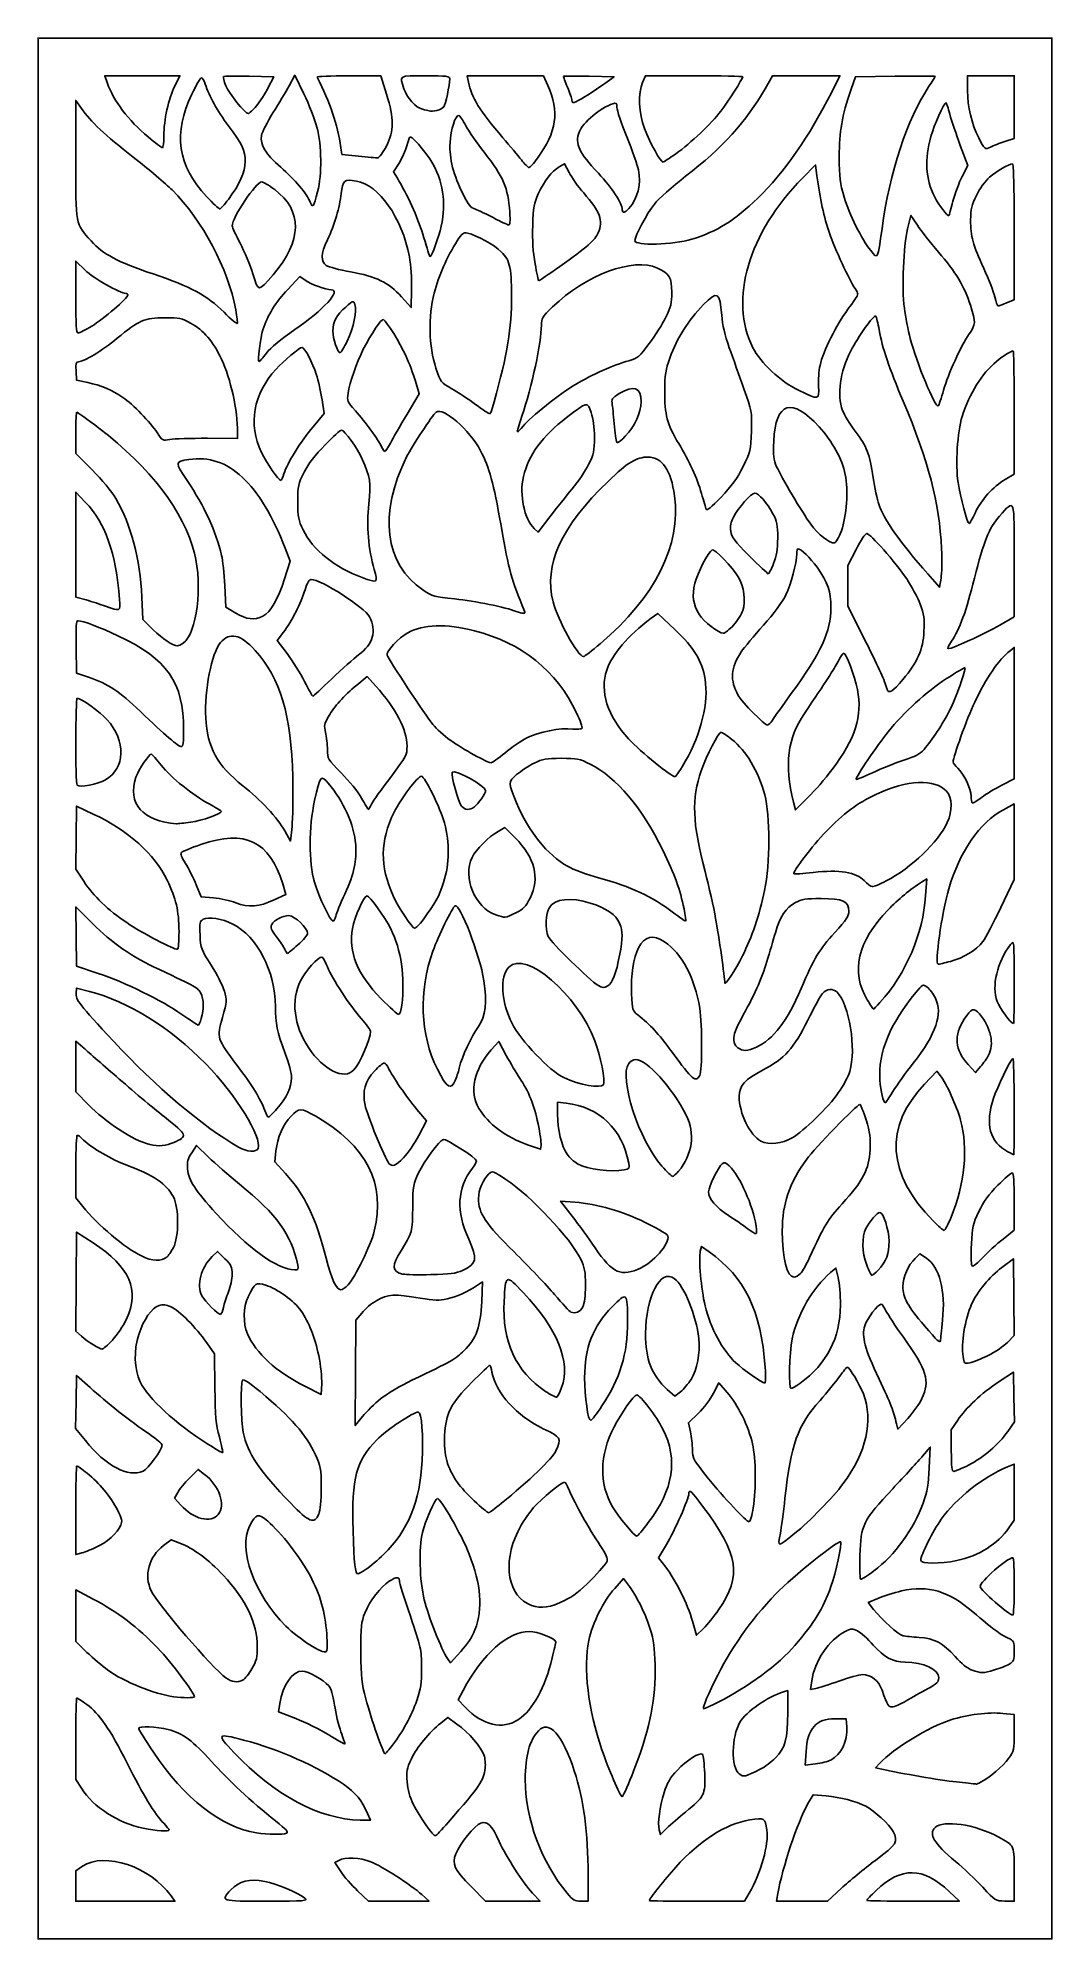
# Model space of a CAD drawing. Extents: x 0 to 149, y -1 to 279.
import ezdxf

# ---------------------------------------------------------------- set-up
doc = ezdxf.new("R2010")
doc.units = 0
doc.layers.get('0').update_dxf_attribs({"linetype": 'CONTINUOUS'})

msp = doc.modelspace()

# ---------------------------------------------------------------- linework, layer by layer
at = {"color": 7}
for points in [[(0.223663, 139.016224), (0.223663, 278.848517), (74.836163, 278.848517), (149.448663, 278.848517), (149.448663, 139.016224), (149.448663, -0.816054), (74.836163, -0.816054), (0.223663, -0.816054)], [(32.357483, 268.85081)], [(59.929257, 268.704422)], [(80.763208, 270.24501)], [(18.744496, 264.439879)], [(51.486684, 262.948423)], [(142.50335, 263.620394)], [(73.739473, 261.187579)], [(94.104365, 261.834339)], [(28.240463, 255.102163)], [(41.375095, 256.226642)], [(134.87794, 254.830848)], [(69.650271, 253.250079)], [(87.194509, 253.779246)], [(59.189604, 249.829682)], [(96.452153, 249.249933)], [(124.431346, 250.802682)], [(54.875988, 246.651963)], [(34.828739, 244.024608)], [(76.996462, 245.241355)], [(29.318786, 238.845439)], [(142.764227, 239.88862)], [(8.1271, 236.454151)], [(33.849291, 232.502141)], [(45.731531, 234.265248)], [(115.091914, 227.585013)], [(133.498836, 227.062427)], [(66.970637, 224.01362)], [(71.612099, 221.750033)], [(25.160642, 219.964728)], [(52.082451, 219.245365)], [(86.656024, 220.273809)], [(103.995493, 215.795288)], [(36.423171, 214.753203)], [(78.851609, 212.536654)], [(138.130045, 208.964125)], [(118.455826, 206.356154)], [(108.472692, 201.524037)], [(133.191406, 203.706849)], [(49.699183, 200.66961)], [(12.23138, 196.23237)], [(33.3248, 193.799568)], [(71.842873, 194.512578)], [(102.581768, 192.484359)], [(137.357781, 190.25062)], [(21.597551, 189.832284)], [(82.969531, 189.737907)], [(43.461181, 184.590703)], [(127.509238, 184.467929)], [(21.650319, 177.050078)], [(108.316175, 178.505287)], [(68.943829, 173.659311)], [(95.530757, 172.50251)], [(117.049121, 171.163099)], [(127.662742, 172.606658)], [(10.140832, 169.691145)], [(37.707054, 170.104766)], [(142.087084, 168.937686)], [(49.30584, 166.139826)], [(64.436839, 165.738942)], [(22.687301, 163.481089)], [(125.063946, 154.842445)], [(34.961433, 152.048551)], [(44.043277, 149.665703)], [(56.883546, 149.136537)], [(70.540459, 150.147197)], [(95.303814, 150.724037)], [(20.974054, 147.375848)], [(38.471388, 145.43237)], [(103.921295, 143.841081)], [(134.507645, 142.998158)], [(143.886529, 140.008412)], [(84.066494, 139.397023)], [(24.258865, 134.61515)], [(53.762635, 136.568828)], [(124.122892, 136.932792)], [(105.942003, 130.38827)], [(140.105741, 129.206392)], [(46.713259, 127.043828)], [(61.678304, 125.58862)], [(83.437121, 124.864254)], [(126.042314, 123.868828)], [(35.378385, 121.312331)], [(143.892413, 121.701631)], [(73.814017, 119.12532)], [(20.199704, 116.358228)], [(32.609383, 115.496642)], [(111.216694, 117.042009)], [(54.010094, 114.106391)], [(86.470196, 112.331468)], [(94.491664, 112.142767)], [(105.917987, 104.025078)], [(134.608686, 105.399065)], [(142.238767, 102.159266)], [(19.184318, 99.496658)], [(38.442215, 98.336534)], [(88.991371, 97.939109)], [(45.860216, 95.426117)], [(62.708848, 97.53899)], [(112.433124, 97.105891)], [(123.836665, 97.542773)], [(27.521043, 92.095378)], [(80.389934, 92.184971)], [(11.184868, 87.297239)], [(133.044496, 87.279803)], [(41.532985, 85.003198)], [(140.055955, 85.025227)], [(96.330497, 81.498482)], [(107.242039, 83.255287)], [(50.642102, 78.647388)], [(77.288091, 80.296192)], [(112.342353, 80.92377)], [(130.299402, 78.675677)], [(83.217353, 77.599421)], [(26.909633, 73.038187)], [(15.698635, 68.022303)], [(137.176134, 68.897267)], [(26.748142, 61.646864)], [(41.532709, 61.691745)], [(68.456903, 63.303425)], [(105.4838, 62.617787)], [(90.038624, 60.431661)], [(111.613246, 58.86718)], [(8.690329, 56.761248)], [(48.514849, 53.590373)], [(123.245197, 53.326054)], [(135.458025, 54.862413)], [(143.892413, 51.042266)], [(77.724857, 48.969856)], [(100.382538, 47.602682)], [(42.707227, 44.062796)], [(64.529065, 44.651848)], [(30.403506, 37.293214)], [(141.00012, 38.766454)], [(23.242413, 34.807049)], [(100.308913, 34.008507)], [(127.982803, 34.203158)], [(70.937964, 31.477183)], [(44.814048, 29.642578)], [(52.397938, 27.692787)], [(116.904339, 25.50972)], [(87.590987, 23.19487)], [(106.503489, 24.151365)], [(138.948869, 22.235851)], [(95.516671, 17.863754)], [(19.538246, 15.205564)], [(36.785563, 14.746817)], [(60.571301, 16.335521)], [(39.514288, 5.173874)]]:
    msp.add_lwpolyline(points, close=True, dxfattribs=at)
for points in [[(20.342116, 271.767156), (21.098802, 273.292267), (15.567761, 273.292267), (10.036719, 273.292267), (10.4304, 272.176457)], [(34.110237, 271.562789), (34.90877, 273.159975), (31.288157, 273.233824)], [(39.351445, 270.623681), (38.007298, 273.379053), (37.170209, 271.814306)], [(51.513848, 270.580288), (50.670441, 273.292267), (45.930211, 273.292267)], [(75.245651, 271.883847), (74.600856, 273.292267), (69.000521, 273.292267), (63.400189, 273.292267), (63.575927, 272.355495)], [(83.652252, 272.163238), (85.011009, 273.159975), (81.342399, 273.233824)], [(96.783078, 273.292267), (89.625829, 273.292267), (89.184536, 272.300079)], [(117.033357, 270.903357), (118.23314, 273.292267), (113.269548, 273.283774), (108.305955, 273.275281), (107.215064, 271.365546)], [(126.388119, 273.231183), (120.52549, 273.159975), (119.892818, 271.307892)], [(142.50335, 263.620394), (143.892413, 264.074377), (143.892413, 268.683322), (143.892413, 273.292267), (140.45283, 273.292267), (137.013246, 273.292267), (137.013246, 271.071178)], [(6.605221, 268.503319), (5.779913, 269.667495), (5.779913, 261.018299)], [(136.21915, 258.474911), (137.04861, 260.118065), (135.958855, 263.025615)], [(44.801385, 262.68537), (44.946247, 261.735765), (47.389643, 261.470149)], [(53.350491, 260.416771), (52.539823, 259.138483), (53.107201, 258.211729)], [(78.389009, 259.042317), (77.728051, 260.346656), (76.91778, 259.874149)], [(114.860419, 258.596735), (114.655955, 260.173078), (112.725015, 258.229391)], [(129.63184, 251.307714), (128.680456, 252.738789), (128.205272, 250.778547)], [(142.764161, 239.88862), (143.890428, 240.351641), (143.891487, 250.339662)], [(7.168975, 244.693361), (5.779913, 246.028295), (5.779913, 240.742571)], [(39.538532, 243.217232), (38.769025, 243.75464), (36.968718, 241.866716)], [(53.707964, 240.777472), (55.124705, 239.198602), (55.200529, 241.863917)], [(5.832231, 229.85648), (5.912204, 228.489444), (7.548078, 228.156931)], [(54.531292, 223.509941), (56.319129, 226.5235), (55.768327, 228.37299)], [(40.708228, 221.666821), (42.353899, 223.619505), (42.029089, 225.635571)], [(142.534476, 213.893307), (143.881912, 214.687057), (143.88715, 223.749037)], [(5.779913, 220.777155), (5.779913, 217.739127), (8.227308, 215.28705)], [(25.160642, 219.964728), (29.592413, 219.950731), (29.590296, 220.758475)], [(7.184392, 210.5724), (5.799208, 212.041224), (5.789561, 204.320936), (5.779914, 196.600649), (7.301268, 196.176008)], [(73.239651, 206.682448), (73.825931, 206.136245), (75.559915, 208.408841)], [(36.520215, 199.284098), (37.341852, 201.872805), (36.601924, 203.782015)], [(120.60908, 203.611345), (119.418455, 201.266883), (119.418455, 198.290947), (119.418455, 195.315015), (121.96609, 190.184368)], [(141.789552, 192.486068), (143.892413, 193.698995), (143.892413, 202.019522)], [(131.168214, 200.022055), (132.911207, 198.05705), (133.122675, 199.360597)], [(15.498394, 196.585911), (15.654012, 193.301432), (17.178631, 191.8003)], [(27.706836, 198.284576), (27.872621, 195.111264), (29.316124, 194.24968)], [(93.976325, 191.786261), (91.435021, 194.191345), (90.477779, 193.47453)], [(36.366984, 191.457985), (35.4282, 190.228112), (36.882083, 188.302376)], [(5.838985, 189.253929), (5.912204, 185.384339), (7.646834, 184.800449)], [(142.087084, 168.937686), (143.892413, 169.846834), (143.892413, 179.520003), (143.892413, 189.193173), (143.280307, 188.710948)], [(49.940869, 183.493233), (48.657113, 184.910804), (47.128409, 183.635896)], [(8.360785, 164.684064), (5.912204, 165.847916), (5.839867, 161.208215), (5.767529, 156.568516), (6.946702, 154.794786)], [(111.406329, 166.444438), (111.6873, 165.297652), (113.517757, 167.105896)], [(141.927696, 150.954957), (143.892413, 155.072241), (143.892413, 160.619644), (143.892413, 166.167046), (142.299431, 165.317996)], [(36.545795, 162.215105), (37.397621, 160.712057), (37.607589, 162.828724)], [(70.438047, 161.170183), (68.927374, 162.680856), (67.938843, 162.125271)], [(23.499355, 154.285836), (24.21737, 152.509974), (26.044996, 152.354875)], [(34.961433, 152.048551), (36.701045, 152.862613), (36.231325, 154.406087)], [(130.84729, 152.635241), (131.015407, 155.141758), (130.244014, 154.650776)], [(8.22099, 148.576895), (5.767276, 151.019912), (5.83974, 146.667519), (5.912204, 142.315126), (9.087204, 141.243635)], [(7.789868, 138.5965), (5.912204, 139.086272), (5.82806, 138.30709)], [(6.807306, 130.373064), (5.779913, 131.254902), (5.779913, 127.523507), (5.779913, 123.79211), (7.698142, 121.847033)], [(69.14134, 129.176727), (68.030542, 131.243477), (66.938215, 130.002529)], [(97.599595, 126.201456), (97.599709, 126.201456)], [(133.019443, 126.188732), (132.50269, 126.845391), (130.70187, 124.950321)], [(137.108457, 127.831077), (138.191999, 126.655576), (138.944797, 127.544232)], [(56.263164, 117.405171), (57.401621, 119.552326), (55.994374, 121.214483)], [(77.94789, 122.139705), (76.688246, 122.28889), (76.688246, 120.455542)], [(25.318786, 114.219371), (23.558703, 115.931969), (22.837539, 114.842216)], [(35.245204, 115.128807), (35.076199, 113.511851), (36.633785, 111.810445)], [(72.390537, 115.980903), (74.174705, 115.355235), (74.254529, 115.966722)], [(5.779913, 112.846234), (5.779913, 108.239785), (6.80813, 106.959254)], [(79.220068, 107.584563), (77.121681, 107.748911), (78.843886, 105.523191)], [(142.238767, 102.159266), (143.892413, 103.475327), (143.892413, 107.685877)], [(8.330927, 101.59782), (5.912204, 103.1914), (5.841849, 95.888709), (5.771494, 88.586019), (6.604616, 87.871956)], [(98.986411, 100.275305), (97.868952, 101.06428), (97.693784, 100.366362)], [(27.730945, 99.268068), (26.663229, 100.335786), (25.854631, 99.567669)], [(130.968181, 99.339921), (130.02265, 99.982427), (129.327137, 99.316082)], [(142.905631, 86.95998), (143.903224, 87.985023), (143.831672, 93.620995), (143.760121, 99.256966), (142.068285, 97.98494)], [(65.518482, 92.963323), (65.637759, 95.858341), (64.879149, 95.350618)], [(117.979799, 96.485546), (117.64536, 97.875704), (116.864559, 97.218704)], [(47.862326, 91.276183), (47.016527, 90.208275), (46.969574, 82.465373), (46.922621, 74.722474), (47.996269, 76.045391)], [(26.248452, 80.266958), (26.180301, 85.282275), (25.058703, 86.881541)], [(7.896579, 80.300819), (5.912204, 82.102939), (5.838825, 78.186336), (5.765447, 74.269732), (7.189145, 72.507647)], [(142.930922, 73.860181), (143.908029, 75.278898), (143.834075, 78.933178), (143.760121, 82.58746), (141.689455, 81.202041)], [(39.470386, 80.526218), (41.895538, 79.310981), (41.973497, 80.888102)], [(92.833849, 80.040178), (93.927483, 79.052147), (94.766717, 79.694569)], [(101.660497, 79.581282), (100.406941, 81.000505), (99.629367, 79.462757)], [(97.403063, 76.533015), (95.954334, 75.141016), (96.243164, 73.794244)], [(126.562265, 74.987057), (126.742142, 74.193307), (128.209143, 75.76526)], [(135.575707, 75.525389), (134.631996, 74.10363), (134.631996, 71.039614)], [(131.392187, 68.500509), (131.536268, 71.538957), (130.40773, 70.2203)], [(24.74513, 67.52567), (23.772561, 68.266363), (22.515301, 66.987505)], [(143.114189, 59.66379), (143.892413, 60.7949), (143.892413, 64.917968), (143.892413, 69.041034), (142.900225, 68.629355)], [(20.786244, 64.868219), (20.314451, 64.027793), (21.222374, 63.022829)], [(5.779913, 62.258374), (5.779913, 55.747399), (6.507517, 55.924987)], [(21.086509, 57.431517), (19.8284, 57.909561), (18.691136, 57.051795)], [(92.727404, 57.242514), (91.522479, 55.237811), (92.597473, 53.877842)], [(8.3596, 49.196151), (5.779913, 50.547831), (5.779913, 46.75251), (5.779913, 42.957186), (7.433558, 41.35429)], [(87.254223, 51.032439), (86.392917, 52.213237), (85.094884, 50.767856)], [(123.82522, 49.293293), (122.411151, 48.668017), (123.200099, 47.672329)], [(96.556528, 45.915977), (97.149007, 43.876899), (98.178673, 44.879895)], [(60.465491, 40.469095), (60.911711, 39.832029), (62.440717, 41.494453)], [(114.089058, 37.175678), (113.912692, 35.888949), (114.681198, 36.042566)], [(35.809404, 33.815041), (35.628794, 32.595106), (38.152324, 31.617317)], [(62.795711, 35.754919), (62.043725, 34.358199), (63.082133, 33.282829)], [(110.554913, 32.440234), (110.554913, 35.732093), (109.9596, 35.547705)], [(61.859253, 30.810689), (60.549057, 31.77246), (59.50626, 30.94655)], [(119.240194, 30.404766), (119.153871, 31.595391), (117.51709, 31.593539)], [(143.892413, 29.5573), (143.892413, 32.195204), (142.207231, 32.375671)], [(5.779913, 28.641992), (5.779913, 22.645883), (6.601668, 21.365289)], [(113.253988, 26.762519), (113.125917, 24.766908), (114.641328, 24.945015)], [(124.093565, 25.033676), (123.477009, 24.372311), (124.887315, 24.069643)], [(116.200859, 20.238283), (114.306183, 20.414332), (113.488197, 18.993392)], [(47.636724, 16.667467), (49.144579, 16.646565), (48.731919, 17.63862)], [(91.648449, 15.240622), (91.820759, 14.554094), (92.787317, 15.501845)], [(6.780884, 9.893009), (5.779913, 9.230598), (5.779913, 6.985397), (5.779913, 4.740196), (13.073971, 4.740196), (20.368029, 4.740196), (19.819296, 5.510821)], [(44.478086, 10.742321), (43.885633, 10.41318), (44.775551, 9.098042)], [(80.140998, 4.740196), (81.186163, 4.740196), (81.181586, 8.6428), (81.181578, 8.6428)], [(142.50335, 4.762315), (143.892413, 4.74009), (143.892413, 8.667829), (143.892413, 8.667935)], [(47.26659, 6.26155), (48.867714, 4.740196), (53.319124, 4.751308), (57.770538, 4.762421), (56.712205, 5.713148), (56.712205, 5.712963)], [(64.004862, 6.839876), (66.059883, 4.740196), (70.084844, 4.740196), (74.109808, 4.740196), (73.01067, 5.93262)], [(97.182302, 4.740196), (104.182606, 4.740196), (104.889731, 5.946801)], [(109.109079, 5.854012), (108.920899, 4.740196), (112.67631, 4.740196), (116.431719, 4.740196), (118.454252, 6.636676)], [(129.0096, 4.749853), (135.822621, 4.759378), (134.32944, 6.167252), (134.32944, 6.167358)]]:
    msp.add_lwpolyline(points, dxfattribs=at)
for points in [[(10.4304, 272.176457), (11.330125, 269.626364), (13.529949, 266.735507), (16.425368, 264.298286)], [(18.744496, 264.439879), (18.744496, 266.791259), (19.427488, 269.923712), (20.342116, 271.767156)], [(24.286125, 273.027683), (24.155135, 273.027683), (23.512401, 271.926355), (22.857828, 270.580288)], [(24.845753, 272.035496), (24.668948, 272.581199), (24.417118, 273.027683), (24.286125, 273.027683)], [(28.219998, 265.984099), (26.618883, 268.117111), (25.416825, 270.272894), (24.845753, 272.035496)], [(27.533447, 273.173577), (27.459691, 273.099824), (27.605755, 272.499019), (27.858027, 271.838454)], [(31.288157, 273.233824), (29.296818, 273.274441), (27.607199, 273.247331), (27.533447, 273.173577)], [(27.858027, 271.838454), (28.28689, 270.715488), (30.703782, 267.736017), (31.185845, 267.736017)], [(32.357483, 268.85081), (32.882306, 269.463947), (33.671044, 270.684337), (34.110237, 271.562789)], [(37.170209, 271.814306), (36.70981, 270.953695), (35.645161, 269.165166), (34.804321, 267.839798)], [(45.930211, 273.292267), (43.323087, 273.292267), (41.235701, 273.20297), (41.291579, 273.093829)], [(41.291579, 273.093829), (43.267125, 269.235165), (44.24426, 266.337434), (44.801385, 262.68537)], [(57.241371, 273.292267), (53.263342, 273.292267), (53.402656, 273.375915), (54.078277, 271.393074)], [(54.078277, 271.393074), (54.555856, 269.991459), (55.827179, 268.58657), (56.813424, 268.37057)], [(60.813246, 272.850919), (60.813246, 273.241199), (60.399949, 273.292267), (57.241371, 273.292267)], [(59.929257, 268.704422), (60.21619, 269.069129), (60.813246, 271.869728), (60.813246, 272.850919)], [(63.575927, 272.355495), (63.999107, 270.099753), (65.180752, 268.192613), (68.651213, 264.164142)], [(73.739473, 261.187579), (76.555947, 264.959813), (76.993382, 268.066299), (75.245651, 271.883847)], [(77.574468, 273.20835), (77.51984, 273.153722), (77.774342, 272.432485), (78.140028, 271.605603)], [(81.342399, 273.233824), (79.324666, 273.274441), (77.629097, 273.262977), (77.574468, 273.20835)], [(78.140028, 271.605603), (78.505714, 270.77872), (78.804913, 269.926981), (78.804913, 269.712849)], [(80.763208, 270.245009), (81.604866, 270.751829), (82.904936, 271.615033), (83.652252, 272.163238)], [(89.184536, 272.300079), (88.502056, 270.765611), (88.630895, 267.757102), (89.473328, 265.556561)], [(107.215064, 271.365546), (104.47414, 266.567222), (100.97879, 262.721201), (95.531249, 258.509544)], [(103.94033, 273.155194), (103.94033, 273.230584), (100.719567, 273.292267), (96.783078, 273.292267)], [(100.720533, 268.078247), (101.740401, 269.403475), (103.94033, 272.872302), (103.94033, 273.155194)], [(119.892818, 271.307892), (118.506822, 267.250522), (118.136757, 265.150845), (118.144105, 261.386017)], [(124.431346, 250.802682), (125.528554, 259.0008), (128.170138, 267.028573), (131.296278, 271.665209)], [(132.250746, 273.191625), (132.250746, 273.252546), (129.612565, 273.270347), (126.388119, 273.231183)], [(131.296278, 271.665209), (131.821235, 272.443816), (132.250746, 273.130703), (132.250746, 273.191625)], [(14.246579, 261.306015), (10.031322, 264.60085), (8.04634, 266.47048), (6.605221, 268.503319)], [(22.857828, 270.580288), (20.079671, 264.867274), (20.774298, 260.043517), (25.02382, 255.538799)], [(31.185845, 267.736017), (31.305423, 267.736017), (31.832661, 268.237674), (32.357483, 268.85081)], [(41.256934, 265.751642), (40.948195, 266.915808), (40.090725, 269.108226), (39.351445, 270.623681)], [(51.486684, 262.948423), (52.646307, 265.233831), (52.652308, 266.919555), (51.513848, 270.580288)], [(57.770538, 268.127813), (58.272659, 267.954957), (59.623492, 268.315774), (59.929257, 268.704422)], [(78.804913, 269.712849), (78.804913, 269.149279), (79.057595, 269.217945), (80.763208, 270.24501)], [(84.824184, 269.175281), (83.001908, 268.61237), (80.415471, 266.432173), (79.879, 265.006813)], [(85.419496, 268.634649), (85.419496, 269.264109), (85.341383, 269.335047), (84.824184, 269.175281)], [(86.866711, 264.31734), (86.070744, 266.29337), (85.419496, 268.236159), (85.419496, 268.634649)], [(106.154397, 255.291242), (109.96921, 258.962913), (113.79105, 264.447534), (117.033357, 270.903357)], [(133.815939, 269.323517), (133.572689, 269.323517), (132.087771, 265.961546), (131.622091, 264.356472)], [(134.424489, 267.628341), (134.179953, 268.560688), (133.906104, 269.323517), (133.815939, 269.323517)], [(137.013246, 271.071178), (137.013246, 268.757899), (137.60922, 266.26209), (138.662574, 264.164142)], [(30.706936, 260.68714), (30.721805, 262.340824), (30.332722, 263.169516), (28.219998, 265.984099)], [(34.804321, 267.839798), (33.963483, 266.51443), (33.207698, 265.012074), (33.124801, 264.50123)], [(41.375095, 256.226642), (42.035299, 258.85461), (41.983737, 263.011087), (41.256934, 265.751642)], [(56.813424, 268.37057), (57.194315, 268.28715), (57.625017, 268.177909), (57.770538, 268.127813)], [(62.150794, 267.471433), (61.627261, 267.471433), (60.959339, 265.385053), (60.861149, 263.442966)], [(63.187027, 265.938), (62.737505, 266.781388), (62.271201, 267.471433), (62.150794, 267.471433)], [(65.87181, 262.035396), (64.8447, 263.338439), (63.636549, 265.094611), (63.187027, 265.938)], [(94.104365, 261.834339), (96.2684, 263.378564), (99.320239, 266.258688), (100.720533, 268.078247)], [(135.958855, 263.025615), (135.359489, 264.624768), (134.669025, 266.695995), (134.424489, 267.628341)], [(16.425368, 264.298286), (17.463851, 263.424142), (18.410489, 262.708933), (18.529007, 262.708933)], [(18.529007, 262.708933), (18.647526, 262.708933), (18.744496, 263.487859), (18.744496, 264.439879)], [(33.124801, 264.50123), (32.89517, 263.086176), (33.655249, 261.826875), (35.935846, 259.843895)], [(50.229913, 261.229129), (50.448194, 261.242657), (51.013741, 262.016339), (51.486684, 262.948423)], [(54.494512, 262.995746), (54.311166, 262.280368), (53.796356, 261.119829), (53.350491, 260.416771)], [(55.015884, 264.296433), (54.912474, 264.296433), (54.677858, 263.711124), (54.494512, 262.995746)], [(58.668505, 259.718696), (57.968282, 261.191586), (55.490896, 264.296433), (55.015884, 264.296433)], [(60.861149, 263.442966), (60.741065, 261.067924), (61.345593, 258.713107), (62.834308, 255.756916)], [(68.651213, 264.164142), (69.654121, 262.999975), (70.87071, 261.541459), (71.354738, 260.922996)], [(79.879, 265.006813), (79.219049, 263.253385), (79.758384, 262.092826), (82.694915, 258.947414)], [(88.588794, 259.462564), (88.437617, 260.156661), (87.662681, 262.34131), (86.866711, 264.31734)], [(89.473328, 265.556561), (90.323347, 263.33621), (91.847784, 260.592267), (92.231313, 260.592267)], [(131.622091, 264.356472), (130.669112, 261.07183), (130.84212, 258.095368), (132.134734, 255.536757)], [(138.662574, 264.164142), (139.504812, 262.486673), (139.609092, 262.406154), (140.413298, 262.812348)], [(140.413298, 262.812348), (140.798841, 263.007082), (141.739366, 263.370703), (142.50335, 263.620394)], [(5.779913, 261.018299), (5.779913, 251.209252), (5.709096, 251.586632), (8.035295, 248.999341)], [(19.945215, 256.502092), (19.066538, 257.381191), (16.502152, 259.542958), (14.246579, 261.306015)], [(28.240463, 255.102163), (29.898618, 257.303221), (30.692685, 259.101275), (30.706936, 260.68714)], [(47.389643, 261.470149), (48.733509, 261.32406), (50.011632, 261.215601), (50.229913, 261.229129)], [(69.650271, 253.250079), (69.407955, 256.834231), (68.731135, 258.407913), (65.87181, 262.035396)], [(71.354738, 260.922996), (71.83877, 260.304532), (72.339996, 259.798517), (72.468573, 259.798517)], [(72.468573, 259.798517), (72.597153, 259.798517), (73.169058, 260.423595), (73.739473, 261.187579)], [(92.231313, 260.592267), (92.304156, 260.592267), (93.147028, 261.1512), (94.104365, 261.834339)], [(118.144105, 261.386017), (118.150164, 258.27935), (118.2443, 257.504002), (118.866875, 255.432892)], [(143.617355, 260.327683), (143.098925, 260.327683), (141.378929, 259.31554), (140.265571, 258.355301)], [(143.891487, 250.339662), (143.892281, 257.077695), (143.802957, 260.327683), (143.617355, 260.327683)], [(33.157668, 257.68185), (32.301606, 257.68185), (28.798663, 252.468044), (28.798663, 251.193877)], [(35.05341, 256.53917), (34.200658, 257.167646), (33.347573, 257.68185), (33.157668, 257.68185)], [(35.935846, 259.843895), (38.048679, 258.006782), (39.784166, 255.950755), (40.270208, 254.708984)], [(47.072505, 257.811171), (45.293127, 258.111794), (45.033372, 257.89707), (44.83508, 255.961622)], [(54.875988, 246.651963), (53.789223, 252.413982), (50.409258, 257.247428), (47.072505, 257.811171)], [(53.107201, 258.211729), (54.573935, 255.815969), (56.065663, 252.539024), (56.841287, 250.008901)], [(59.189604, 249.829682), (60.307945, 253.467728), (60.141858, 256.619551), (58.668505, 259.718696)], [(76.91778, 259.874149), (75.840667, 259.246034), (74.722834, 257.80662), (73.845978, 255.918638)], [(80.532182, 256.056269), (79.716963, 256.98121), (78.752536, 258.324931), (78.389009, 259.042317)], [(82.694915, 258.947414), (84.761081, 256.734282), (86.213246, 254.522881), (86.213246, 253.589603)], [(87.194509, 253.779246), (88.495783, 255.202376), (89.03657, 257.406702), (88.588794, 259.462564)], [(95.531249, 258.509544), (93.598389, 257.015193), (91.527299, 255.175841), (90.928828, 254.422093)], [(112.725015, 258.229391), (104.792317, 250.244322), (101.879022, 240.284915), (105.426341, 233.278098)], [(116.686753, 250.141224), (115.904568, 252.433574), (115.291931, 255.269943), (114.860419, 258.596735)], [(134.87794, 254.830848), (135.159401, 255.931348), (135.762944, 257.571178), (136.21915, 258.474911)], [(140.265571, 258.355301), (139.61327, 257.792711), (138.806378, 256.692584), (138.317116, 255.69875)], [(29.318786, 238.845439), (28.174619, 245.025786), (24.502742, 251.942362), (19.945215, 256.502092)], [(25.02382, 255.538799), (25.971071, 254.534666), (26.846877, 253.7131), (26.970056, 253.7131)], [(26.970056, 253.7131), (27.093238, 253.7131), (27.664921, 254.338178), (28.240463, 255.102163)], [(34.828739, 244.024608), (39.114259, 248.98005), (39.195166, 253.486725), (35.05341, 256.53917)], [(40.270208, 254.708984), (40.64132, 253.760844), (40.815863, 254.000596), (41.375095, 256.226642)], [(44.83508, 255.961622), (44.625678, 253.917742), (43.881543, 251.412904), (42.812295, 249.15272)], [(62.834308, 255.756916), (63.562188, 254.31154), (63.921291, 253.881788), (64.595999, 253.648634)], [(73.845978, 255.918638), (73.222604, 254.576438), (73.115675, 253.965989), (73.028119, 251.249598)], [(82.674698, 250.180176), (83.435177, 252.000258), (82.96112, 253.300414), (80.532182, 256.056269)], [(96.452153, 249.249933), (100.178902, 250.399579), (102.708623, 251.974765), (106.154397, 255.291242)], [(118.866875, 255.432892), (119.641723, 252.855211), (121.418715, 249.277944), (122.774914, 247.565601)], [(132.134734, 255.536757), (132.761101, 254.296916), (134.087841, 252.551584), (134.267435, 252.731177)], [(134.267435, 252.731177), (134.321751, 252.785494), (134.596479, 253.730346), (134.87794, 254.830848)], [(138.317116, 255.69875), (137.614139, 254.270805), (137.481175, 253.697013), (137.476659, 252.071833)], [(64.595999, 253.648634), (65.0621, 253.487569), (66.276892, 252.912827), (67.295538, 252.371431)], [(67.295538, 252.371431), (68.314184, 251.830036), (69.289896, 251.374651), (69.46379, 251.359464)], [(69.46379, 251.359464), (69.693216, 251.339435), (69.744376, 251.858126), (69.650271, 253.250079)], [(86.213246, 253.589603), (86.213246, 253.018285), (86.55998, 253.085296), (87.194509, 253.779246)], [(90.928828, 254.422093), (89.874717, 253.094487), (88.06533, 249.694269), (88.06533, 249.040973)], [(137.476659, 252.071833), (137.469885, 249.636174), (137.791074, 248.453172), (139.414642, 244.933856)], [(8.035295, 248.999341), (9.8023, 247.034005), (11.880104, 245.927605), (17.156996, 244.14217)], [(28.798663, 251.193877), (28.798663, 251.011574), (29.324559, 249.866711), (29.96732, 248.649739)], [(42.812295, 249.15272), (41.84441, 247.106795), (41.79202, 245.942305), (42.642782, 245.384865)], [(56.841287, 250.008901), (57.309689, 248.48095), (57.749054, 247.052214), (57.817655, 246.833932)], [(57.817655, 246.833932), (57.965364, 246.363932), (58.44858, 247.419069), (59.189604, 249.829682)], [(61.931897, 249.035488), (60.397123, 246.626544), (59.185172, 243.883791), (58.525182, 241.32577)], [(63.432542, 250.145603), (62.8283, 250.290864), (62.645618, 250.155736), (61.931897, 249.035488)], [(68.399776, 247.404969), (67.341665, 248.440763), (64.8843, 249.796596), (63.432542, 250.145603)], [(73.028119, 251.249598), (72.957854, 249.069659), (73.063378, 247.369391), (73.377068, 245.627202)], [(76.996462, 245.241355), (80.994898, 248.056575), (82.239832, 249.139395), (82.674698, 250.180176)], [(88.06533, 249.040973), (88.06533, 248.257936), (93.6908, 248.398093), (96.452153, 249.249933)], [(120.478296, 241.988988), (119.640165, 243.185588), (117.462411, 247.867996), (116.686753, 250.141224)], [(122.774914, 247.565601), (123.819322, 246.24693), (123.822434, 246.253011), (124.431346, 250.802682)], [(128.205272, 250.778547), (127.578593, 248.193362), (127.326993, 242.092202), (127.724453, 239.11895)], [(132.75206, 247.363099), (131.559199, 248.745547), (130.155103, 250.520623), (129.63184, 251.307714)], [(29.96732, 248.649739), (30.610082, 247.432764), (31.455527, 245.401751), (31.846089, 244.136376)], [(55.200529, 241.863917), (55.245947, 243.460434), (55.115807, 245.380452), (54.875988, 246.651963)], [(69.903573, 239.954766), (69.961019, 244.981211), (69.735769, 246.09715), (68.399776, 247.404969)], [(91.372621, 245.013406), (87.860587, 246.626137), (80.823636, 244.012522), (75.960642, 239.289196)], [(137.445226, 239.52576), (136.572469, 242.274082), (135.27817, 244.435495), (132.75206, 247.363099)], [(13.141423, 241.277682), (12.289896, 241.277682), (8.420482, 243.490623), (7.168975, 244.693361)], [(17.156996, 244.14217), (22.7496, 242.249915), (25.117978, 240.970184), (27.599711, 238.499557)], [(31.846089, 244.136376), (32.670485, 241.465431), (32.617262, 241.467423), (34.828739, 244.024608)], [(42.642782, 245.384865), (42.981007, 245.163253), (44.598106, 244.740578), (46.236337, 244.445589)], [(46.236337, 244.445589), (50.031962, 243.762128), (51.815481, 242.886526), (53.707964, 240.777472)], [(73.377068, 245.627202), (73.624387, 244.253613), (73.865137, 243.129766), (73.912063, 243.129766)], [(73.912063, 243.129766), (73.958992, 243.129766), (75.34697, 244.07998), (76.996462, 245.241355)], [(93.489288, 241.442777), (93.489288, 243.615874), (93.142663, 244.200601), (91.372621, 245.013406)], [(139.414642, 244.933856), (140.131718, 243.379493), (140.857716, 241.504258), (141.027973, 240.766669)], [(5.779913, 240.742571), (5.779913, 236.543464), (5.851641, 235.456849), (6.128826, 235.456849)], [(8.1271, 236.454151), (9.833985, 237.486235), (13.452829, 240.595999), (13.452829, 241.030683)], [(13.452829, 241.030683), (13.452829, 241.166534), (13.312697, 241.277682), (13.141423, 241.277682)], [(36.968718, 241.866716), (35.245482, 240.059615), (33.996238, 238.030893), (33.318929, 235.939592)], [(38.031161, 235.966873), (42.192432, 238.820084), (44.937156, 241.806849), (43.397879, 241.806849)], [(43.397879, 241.806849), (42.631672, 241.806849), (40.379557, 242.629875), (39.538532, 243.217232)], [(58.525182, 241.32577), (57.630534, 237.858271), (57.733917, 233.507288), (58.787223, 230.297474)], [(92.61362, 237.768029), (93.357846, 239.279766), (93.489288, 239.831364), (93.489288, 241.442777)], [(100.84008, 238.055703), (100.593951, 241.477199), (100.188109, 241.715533), (98.169489, 239.624037)], [(119.411131, 238.934104), (120.215522, 240.00337), (120.873663, 241.00114), (120.873663, 241.151373)], [(120.873663, 241.151373), (120.873663, 241.301606), (120.695749, 241.678531), (120.478296, 241.988988)], [(141.027973, 240.766669), (141.19823, 240.029082), (141.405126, 239.425599), (141.487745, 239.425599)], [(27.599711, 238.499557), (28.622937, 237.480912), (29.502081, 236.743589), (29.553366, 236.861064)], [(29.553366, 236.861064), (29.604652, 236.978539), (29.499092, 237.871508), (29.318786, 238.845439)], [(45.517731, 239.274996), (44.13458, 238.09107), (43.61533, 237.12619), (43.61533, 235.739927)], [(46.863884, 239.632281), (46.641012, 240.233803), (46.636474, 240.232599), (45.517731, 239.274996)], [(45.731531, 234.265248), (46.666901, 236.225144), (47.196401, 238.734822), (46.863884, 239.632281)], [(66.970637, 224.01362), (69.061737, 231.255866), (69.853328, 235.55833), (69.903573, 239.954766)], [(75.960642, 239.289196), (74.465148, 237.836654), (74.306996, 237.579868), (74.306996, 236.604217)], [(90.18537, 233.895329), (91.039291, 235.047009), (92.132002, 236.789725), (92.61362, 237.768029)], [(98.169489, 239.624037), (95.84813, 237.218874), (94.364426, 234.865505), (93.206914, 231.752682)], [(101.959061, 233.293203), (101.301868, 235.13818), (100.938793, 236.683457), (100.84008, 238.055703)], [(115.311343, 230.694349), (115.753571, 232.752747), (117.692427, 236.649458), (119.411131, 238.934104)], [(123.502685, 237.931283), (123.267491, 238.201824), (120.859288, 234.852549), (119.8211, 232.811016)], [(124.01569, 235.902762), (123.841346, 236.894436), (123.610492, 237.807272), (123.502685, 237.931283)], [(127.724453, 239.11895), (127.892895, 237.858885), (128.280702, 235.839349), (128.586243, 234.631092)], [(137.269524, 235.312487), (138.235118, 236.715927), (138.247004, 237.000944), (137.445226, 239.52576)], [(141.487745, 239.425599), (141.570363, 239.425599), (142.144782, 239.633958), (142.764227, 239.88862)], [(6.128826, 235.456849), (6.320728, 235.456849), (7.219952, 235.905635), (8.1271, 236.454151)], [(18.876788, 237.700553), (15.959116, 237.694123), (15.050384, 237.301159), (11.879398, 234.674751)], [(22.67499, 236.920974), (21.395499, 237.629668), (21.027029, 237.705297), (18.876788, 237.700553)], [(27.220897, 231.620391), (26.024766, 234.177107), (24.57332, 235.869512), (22.67499, 236.920974)], [(33.318929, 235.939592), (32.962789, 234.839957), (32.525568, 231.215525), (32.751837, 231.238584)], [(33.849291, 232.502141), (34.452121, 233.294722), (35.979206, 234.559933), (38.031161, 235.966873)], [(43.61533, 235.739927), (43.61533, 234.616286), (44.311147, 232.546432), (44.688876, 232.546432)], [(51.058858, 237.419473), (50.777775, 237.59319), (49.270227, 235.367155), (48.099946, 233.050363)], [(54.336868, 232.154952), (53.500435, 233.990385), (51.55696, 237.11163), (51.058858, 237.419473)], [(74.306996, 236.604217), (74.306996, 234.073827), (72.902628, 227.538201), (71.426059, 223.196962)], [(127.552365, 225.412726), (125.469417, 230.318855), (124.483032, 233.244549), (124.01569, 235.902762)], [(133.498836, 227.062427), (134.18307, 229.47035), (136.029406, 233.510037), (137.269524, 235.312487)], [(11.879398, 234.674751), (9.647541, 232.82619), (7.006479, 231.223516), (6.192071, 231.223516)], [(32.751837, 231.238584), (32.833164, 231.246865), (33.32702, 231.815473), (33.849291, 232.502141)], [(39.075027, 233.339709), (38.75247, 233.340503), (36.349847, 231.317956), (35.254943, 230.123804)], [(41.179464, 229.371432), (40.678531, 231.012968), (39.445155, 233.338706), (39.075027, 233.339709)], [(44.688876, 232.546432), (44.811162, 232.546432), (45.280358, 233.319899), (45.731531, 234.265248)], [(48.099946, 233.050363), (47.065155, 231.001798), (46.093647, 228.215005), (45.851601, 226.600938)], [(55.768327, 228.37299), (55.465385, 229.390213), (54.82123, 231.092095), (54.336868, 232.154952)], [(87.169456, 231.375961), (88.526173, 231.77037), (88.745909, 231.953927), (90.18537, 233.895329)], [(104.110367, 227.254766), (103.462217, 229.073776), (102.49413, 231.791073), (101.959061, 233.293203)], [(105.426341, 233.278098), (106.557797, 231.0432), (109.487459, 228.321539), (112.142413, 227.038853)], [(119.8211, 232.811016), (118.245001, 229.711716), (117.798966, 226.420156), (118.634267, 224.052662)], [(128.586243, 234.631092), (129.446946, 231.227477), (132.322528, 224.327937), (132.716275, 224.721682)], [(143.742714, 232.811016), (143.420351, 232.811016), (142.383849, 232.156085), (141.274199, 231.251244)], [(143.88715, 223.749037), (143.890034, 228.733125), (143.825042, 232.811016), (143.742714, 232.811016)], [(6.192071, 231.223516), (5.828473, 231.223516), (5.766117, 230.986621), (5.832231, 229.85648)], [(29.590296, 220.758475), (29.581909, 224.179283), (28.603181, 228.66577), (27.220897, 231.620391)], [(35.254943, 230.123804), (31.87396, 226.436357), (31.111312, 222.081153), (33.113086, 217.89245)], [(42.029089, 225.635571), (41.850442, 226.744411), (41.468111, 228.425547), (41.179464, 229.371432)], [(58.787223, 230.297474), (59.478053, 228.192256), (59.490586, 228.175799), (61.104222, 227.254766)], [(79.340416, 227.890446), (81.726992, 229.306903), (84.878476, 230.709954), (87.169456, 231.375961)], [(93.206914, 231.752682), (92.571713, 230.044479), (92.466369, 229.363257), (92.449986, 226.857891)], [(115.091914, 227.585013), (115.040648, 228.494783), (115.139391, 229.893984), (115.311343, 230.694349)], [(141.274199, 231.251244), (139.120737, 229.495247), (137.312212, 226.596149), (136.222774, 223.153724)], [(7.548078, 228.156931), (9.476459, 227.764962), (11.15047, 227.0609), (12.716405, 225.983215)], [(45.851601, 226.600938), (45.680262, 225.458361), (45.721148, 225.360209), (46.927161, 224.018885)], [(61.104222, 227.254766), (61.99655, 226.745443), (63.576044, 225.708554), (64.614211, 224.950565)], [(71.612099, 221.750033), (72.793913, 223.155965), (77.017605, 226.511837), (79.340416, 227.890446)], [(88.971792, 225.345823), (89.001171, 227.444075), (87.890461, 227.852862), (85.761991, 226.527162)], [(92.449986, 226.857891), (92.427735, 223.454706), (92.812661, 222.024919), (94.515694, 219.184974)], [(105.209435, 221.016203), (105.287636, 223.903855), (105.271282, 223.996689), (104.110367, 227.254766)], [(112.142413, 227.038853), (115.194191, 225.564451), (115.20565, 225.566573), (115.091914, 227.585013)], [(132.716275, 224.721682), (132.80649, 224.8119), (133.158643, 225.865235), (133.498836, 227.062427)], [(5.930396, 223.815182), (5.84763, 223.815182), (5.779913, 222.44807), (5.779913, 220.777155)], [(9.191245, 221.444622), (7.480544, 222.74843), (6.013163, 223.815182), (5.930396, 223.815182)], [(12.716405, 225.983215), (14.19145, 224.968083), (16.760327, 222.321633), (17.755108, 220.792357)], [(46.927161, 224.018885), (48.39571, 222.385567), (50.305499, 219.758125), (50.777301, 218.721953)], [(58.813001, 223.802011), (58.223026, 223.312376), (55.335278, 218.929185), (54.476142, 217.219276)], [(65.35991, 218.107567), (63.742557, 221.203732), (59.806935, 224.626903), (58.813001, 223.802011)], [(64.614211, 224.950565), (65.652377, 224.192579), (66.577199, 223.567501), (66.669367, 223.561503)], [(66.669367, 223.561503), (66.761535, 223.555497), (66.897107, 223.758958), (66.970637, 224.01362)], [(81.627721, 223.747277), (81.058287, 225.383124), (81.150275, 225.40218), (77.975296, 222.990688)], [(82.111006, 220.10461), (82.110763, 221.60402), (81.948774, 222.824971), (81.627721, 223.747277)], [(85.761991, 226.527162), (84.669289, 225.846582), (84.603114, 225.739706), (84.738062, 224.873516)], [(84.738062, 224.873516), (84.817413, 224.364193), (84.960182, 222.905677), (85.055324, 221.63237)], [(86.656024, 220.273809), (88.053574, 221.755642), (88.948985, 223.716779), (88.971792, 225.345823)], [(115.175064, 221.650412), (111.098957, 226.052986), (108.795661, 225.332422), (108.501251, 219.562579)], [(118.634267, 224.052662), (118.857808, 223.41908), (119.690269, 222.052631), (120.484178, 221.016113)], [(133.191406, 203.706849), (132.871983, 210.51607), (131.287504, 216.615071), (127.552365, 225.412726)], [(23.256171, 203.045391), (21.682353, 209.240908), (16.767419, 215.670447), (9.191245, 221.444622)], [(36.423171, 214.753203), (36.883329, 216.275404), (38.881513, 219.499323), (40.708228, 221.666821)], [(44.8847, 221.169349), (44.745124, 221.169349), (43.658274, 220.185843), (42.46948, 218.98378)], [(47.950972, 216.896897), (47.263719, 218.450898), (45.31273, 221.169349), (44.8847, 221.169349)], [(52.082451, 219.245365), (52.446002, 219.933425), (53.547981, 221.852485), (54.531292, 223.509941)], [(71.426059, 223.196962), (70.99726, 221.936254), (70.703834, 220.904766), (70.773999, 220.904766)], [(70.773999, 220.904766), (70.844167, 220.904766), (71.221312, 221.285136), (71.612099, 221.750033)], [(77.975296, 222.990688), (74.501909, 220.352543), (72.386486, 217.449149), (71.658316, 214.320713)], [(85.055324, 221.63237), (85.150468, 220.359063), (85.346566, 219.317266), (85.4911, 219.317266)], [(103.995493, 215.795288), (105.098641, 218.021535), (105.132254, 218.166095), (105.209435, 221.016203)], [(119.034375, 214.625417), (118.557971, 216.920249), (117.103848, 219.567146), (115.175064, 221.650412)], [(120.484178, 221.016113), (122.197987, 218.778585), (122.62539, 217.677137), (123.145434, 214.157891)], [(136.222774, 223.153724), (135.519189, 220.930526), (135.224856, 216.087254), (135.634283, 213.470088)], [(17.755108, 220.792357), (18.530768, 219.599936), (18.553628, 219.587649), (19.634595, 219.78199)], [(19.634595, 219.78199), (20.236447, 219.890194), (22.723168, 219.972427), (25.160642, 219.964728)], [(42.46948, 218.98378), (40.980095, 217.477769), (40.020105, 216.227038), (39.381996, 214.961224)], [(50.777301, 218.721953), (50.959517, 218.321771), (51.178992, 217.994349), (51.265024, 217.994349)], [(51.265024, 217.994349), (51.351056, 217.994349), (51.718898, 218.557306), (52.082451, 219.245365)], [(81.260344, 216.120559), (82.017063, 217.657669), (82.111334, 218.099193), (82.111006, 220.10461)], [(85.4911, 219.317266), (85.635634, 219.317266), (86.159851, 219.747711), (86.656024, 220.273809)], [(94.515694, 219.184974), (96.079093, 216.577884), (97.211407, 214.100172), (97.865975, 211.853947)], [(108.501251, 219.562579), (108.390322, 217.388596), (108.450351, 216.852675), (108.924963, 215.779736)], [(22.410065, 216.830177), (20.358746, 216.520019), (20.353718, 216.454847), (22.171432, 213.737336)], [(30.286804, 214.238824), (27.975962, 216.419366), (25.367879, 217.277394), (22.410065, 216.830177)], [(33.113086, 217.89245), (33.928968, 216.185223), (35.575835, 213.808765), (35.966678, 213.774671)], [(48.905562, 210.30787), (49.237265, 213.446715), (49.120565, 214.252241), (47.950972, 216.896897)], [(54.476142, 217.219276), (50.316085, 208.939654), (51.237864, 201.407421), (56.871555, 197.645388)], [(68.361531, 207.146432), (67.244936, 213.493363), (66.666129, 215.607016), (65.35991, 218.107567)], [(78.851609, 212.536654), (79.708346, 213.557022), (80.792278, 215.169779), (81.260344, 216.120559)], [(90.003085, 217.200599), (88.307796, 217.200599), (86.990282, 216.404611), (84.160397, 213.670676)], [(93.90788, 211.477958), (93.379523, 215.273686), (92.06471, 217.200599), (90.003085, 217.200599)], [(100.776839, 211.318226), (102.320278, 212.938185), (103.155255, 214.099619), (103.995493, 215.795288)], [(108.924963, 215.779736), (109.592936, 214.269667), (112.661933, 209.099063), (113.950038, 207.313554)], [(8.227308, 215.28705), (9.626313, 213.88537), (11.101882, 212.098268), (11.67192, 211.115182)], [(22.171432, 213.737336), (24.741481, 209.895067), (26.38748, 206.318429), (27.241304, 202.720861)], [(36.601924, 203.782015), (34.771256, 208.50561), (32.662895, 211.996716), (30.286804, 214.238824)], [(35.966678, 213.774671), (36.052784, 213.767157), (36.258206, 214.2075), (36.423171, 214.753203)], [(39.381996, 214.961224), (38.515277, 213.241914), (38.456193, 212.962429), (38.459677, 210.598356)], [(71.658316, 214.320713), (71.039379, 211.661563), (71.790735, 208.032321), (73.239651, 206.682448)], [(84.160397, 213.670676), (77.138697, 206.887059), (74.630187, 201.400923), (76.030765, 195.891084)], [(118.455826, 206.356154), (119.224229, 208.461335), (119.49893, 212.387669), (119.034375, 214.625417)], [(123.145434, 214.157891), (123.360471, 212.702682), (123.720349, 210.94777), (123.945163, 210.258086)], [(135.634283, 213.470088), (135.968991, 211.330545), (137.008873, 207.410002), (137.240656, 207.41377)], [(138.130058, 208.964125), (139.031562, 210.902031), (140.781868, 212.860879), (142.534476, 213.893307)], [(12.231378, 196.23237), (11.659257, 203.202045), (10.185143, 207.390455), (7.184392, 210.5724)], [(11.67192, 211.115182), (13.924997, 207.229541), (15.22863, 202.279597), (15.498394, 196.585911)], [(38.459677, 210.598356), (38.462985, 208.352186), (38.548784, 207.896677), (39.234425, 206.484974)], [(49.699183, 200.66961), (48.846751, 203.650408), (48.564398, 207.079488), (48.905562, 210.30787)], [(75.559915, 208.408841), (76.513608, 209.658768), (77.99487, 211.516285), (78.851609, 212.536654)], [(82.969531, 189.737907), (91.03714, 196.587197), (94.909365, 204.283273), (93.90788, 211.477958)], [(97.865975, 211.853947), (98.175207, 210.792782), (98.487735, 209.745964), (98.56048, 209.527682)], [(98.56048, 209.527682), (98.653103, 209.249759), (99.317397, 209.786426), (100.776839, 211.318226)], [(105.713911, 211.908932), (105.200146, 211.908932), (103.25971, 209.722828), (102.561559, 208.357478)], [(108.380493, 208.866224), (107.510815, 210.48259), (106.260792, 211.908932), (105.713911, 211.908932)], [(123.945163, 210.258086), (124.641515, 208.121811), (127.201335, 204.494201), (131.168214, 200.022055)], [(143.892413, 202.019522), (143.892413, 211.492917), (144.034587, 211.072976), (141.70465, 208.481525)], [(71.842873, 194.512578), (69.859329, 199.215634), (69.575667, 200.245054), (68.361531, 207.146432)], [(102.561559, 208.357478), (102.184901, 207.620865), (102.071482, 207.016535), (102.170852, 206.275686)], [(109.083303, 205.294349), (109.091082, 207.24145), (108.996745, 207.720872), (108.380493, 208.866224)], [(113.950038, 207.313554), (114.989128, 205.873215), (116.794894, 204.44061), (117.419654, 204.560929)], [(137.240656, 207.41377), (137.333855, 207.415358), (137.73408, 208.112945), (138.130045, 208.964125)], [(141.70465, 208.481525), (140.203378, 206.81175), (139.386321, 204.781957), (138.038943, 199.3749)], [(39.234425, 206.484974), (40.661908, 203.545858), (43.962307, 200.881782), (47.917899, 199.475685)], [(102.170852, 206.275686), (102.290634, 205.38263), (102.686612, 204.857906), (104.911536, 202.643909)], [(108.472692, 201.524037), (108.927762, 202.674778), (109.076511, 203.593253), (109.083303, 205.294349)], [(117.419654, 204.560929), (117.652943, 204.605856), (118.099115, 205.378875), (118.455826, 206.356154)], [(122.181334, 205.955807), (121.967175, 205.955807), (121.277227, 204.926996), (120.60908, 203.611345)], [(128.069173, 199.264519), (126.416173, 201.714158), (122.683836, 205.955807), (122.181334, 205.955807)], [(21.597551, 189.832284), (23.602995, 191.236952), (24.48035, 198.226265), (23.256171, 203.045391)], [(27.241304, 202.720861), (27.406163, 202.026226), (27.615653, 200.0299), (27.706836, 198.284576)], [(99.430472, 203.567178), (98.845904, 203.205895), (97.271141, 200.131026), (96.899592, 198.625407)], [(103.27967, 199.580574), (102.469677, 200.962726), (99.758968, 203.770198), (99.430472, 203.567178)], [(104.911536, 202.643909), (106.341902, 201.220567), (107.592947, 200.044013), (107.691632, 200.029347)], [(107.691632, 200.029347), (107.790316, 200.014689), (108.141794, 200.687292), (108.472692, 201.524037)], [(111.873236, 202.979245), (111.864135, 201.539322), (111.071832, 198.515589), (110.282323, 196.90778)], [(112.035423, 203.706849), (111.948746, 203.706849), (111.875763, 203.379427), (111.873236, 202.979245)], [(114.877871, 200.977595), (113.873661, 202.406467), (112.519346, 203.706849), (112.035423, 203.706849)], [(133.122675, 199.360597), (133.238981, 200.077546), (133.269911, 202.033359), (133.191406, 203.706849)], [(33.3248, 193.799568), (34.459378, 194.386279), (35.571565, 196.295211), (36.520215, 199.284098)], [(40.412625, 199.208932), (40.151547, 199.208932), (39.838241, 198.668719), (39.530285, 197.687578)], [(49.014118, 193.692743), (48.311395, 195.068552), (41.855229, 199.208932), (40.412625, 199.208932)], [(47.917899, 199.475685), (50.25073, 198.646434), (50.27341, 198.661636), (49.699183, 200.66961)], [(96.899592, 198.625407), (96.437873, 196.754393), (96.612149, 195.56322), (97.577331, 193.993064)], [(103.960255, 194.639105), (104.407174, 195.993274), (104.107697, 198.167654), (103.27967, 199.580574)], [(116.899333, 195.03639), (116.905947, 197.460926), (116.489803, 198.684004), (114.877871, 200.977595)], [(130.044558, 195.558196), (129.675538, 196.533468), (128.786617, 198.201314), (128.069173, 199.264519)], [(138.038943, 199.3749), (136.828186, 194.516102), (135.867529, 191.870481), (134.669329, 190.095087)], [(7.301268, 196.176008), (8.138013, 195.942455), (9.417935, 195.5306), (10.145539, 195.26077)], [(10.145539, 195.26077), (12.320983, 194.454015), (12.375284, 194.47931), (12.23138, 196.23237)], [(39.530285, 197.687578), (38.899671, 195.678451), (37.530765, 192.982622), (36.366984, 191.457985)], [(56.871555, 197.645388), (58.285996, 196.70086), (58.552151, 196.626004), (61.570717, 196.323709)], [(61.570717, 196.323709), (64.53537, 196.026818), (69.048154, 195.106279), (70.60283, 194.481297)], [(76.030765, 195.891084), (76.702751, 193.247507), (79.684361, 187.866763), (80.492277, 187.839644)], [(110.282323, 196.90778), (109.80679, 195.93937), (108.452679, 194.118301), (106.974751, 192.459607)], [(6.128294, 193.123516), (5.8345, 193.123516), (5.779649, 192.389855), (5.838985, 189.253929)], [(11.983826, 190.914705), (9.462554, 192.109042), (6.773199, 193.123516), (6.128294, 193.123516)], [(29.316124, 194.24968), (30.919788, 193.292505), (32.090127, 193.161094), (33.3248, 193.799568)], [(47.391386, 188.096432), (49.557813, 189.709674), (50.097642, 191.571383), (49.014118, 193.692743)], [(70.60283, 194.481297), (71.525125, 194.110536), (72.007309, 194.122699), (71.842873, 194.512578)], [(90.477779, 193.47453), (86.992338, 190.864519), (84.740438, 188.245475), (83.925627, 185.854139)], [(97.577331, 193.993064), (98.171265, 193.02685), (100.410587, 191.287863), (101.073572, 191.277991)], [(102.581768, 192.484359), (103.168982, 193.151469), (103.7893, 194.121103), (103.960255, 194.639105)], [(111.087818, 182.407891), (115.523439, 188.521171), (116.889654, 191.489981), (116.899333, 195.03639)], [(130.603604, 191.536016), (130.699838, 193.470202), (130.621595, 194.033161), (130.044558, 195.558196)], [(21.650319, 177.050078), (21.63709, 184.100888), (19.304122, 187.44705), (11.983826, 190.914705)], [(17.178631, 191.8003), (18.573503, 190.426917), (20.051019, 189.440555), (20.736145, 189.425374)], [(32.173873, 188.765278), (30.025136, 191.13804), (28.422875, 191.497522), (27.084615, 189.90709)], [(54.666137, 191.344611), (53.271764, 190.585699), (51.447869, 188.62267), (51.598171, 188.042611)], [(64.467422, 191.638219), (60.205437, 192.706397), (56.991284, 192.610113), (54.666137, 191.344611)], [(79.482548, 179.552727), (76.52185, 185.787117), (71.416098, 189.896676), (64.467422, 191.638219)], [(98.392977, 184.524557), (97.932491, 187.265749), (96.819791, 189.095211), (93.976325, 191.786261)], [(101.073572, 191.277991), (101.315867, 191.274393), (101.994555, 191.817249), (102.581768, 192.484359)], [(106.974751, 192.459607), (105.598431, 190.914943), (104.131729, 189.152493), (103.71542, 188.543052)], [(121.96609, 190.184368), (124.257099, 185.570545), (124.690576, 184.609899), (125.204471, 183.007664)], [(127.509238, 184.467929), (129.677851, 187.063269), (130.47123, 188.875487), (130.603604, 191.536016)], [(134.669329, 190.095087), (133.677427, 188.625366), (133.652824, 188.623943), (137.357781, 190.25062)], [(137.357781, 190.25062), (138.638685, 190.813005), (140.632982, 191.818956), (141.789552, 192.486068)], [(20.736145, 189.425374), (20.885667, 189.422066), (21.273299, 189.605171), (21.597551, 189.832284)], [(27.084615, 189.90709), (25.780791, 188.357584), (24.703622, 182.888303), (24.904176, 178.836016)], [(37.707054, 170.104766), (37.510977, 179.259846), (35.918585, 184.630145), (32.173873, 188.765278)], [(36.882083, 188.302376), (37.681718, 187.243223), (38.839211, 185.394915), (39.454291, 184.195024)], [(43.461181, 184.590703), (44.938823, 186.009531), (46.707414, 187.587109), (47.391386, 188.096432)], [(51.598171, 188.042611), (51.725534, 187.551079), (57.265006, 179.183596), (58.348851, 177.845582)], [(80.492277, 187.839644), (80.619962, 187.835357), (81.734726, 188.689575), (82.969531, 189.737907)], [(103.71542, 188.543052), (102.158551, 186.263928), (102.018407, 184.268875), (103.26587, 182.143307)], [(118.786555, 188.361016), (118.697036, 188.361016), (118.326345, 187.799655), (117.962791, 187.113548)], [(120.816489, 183.009574), (120.424763, 184.997931), (119.149061, 188.361016), (118.786555, 188.361016)], [(143.280307, 188.710948), (141.594824, 187.3831), (139.743114, 184.685289), (138.073358, 181.124781)], [(7.646834, 184.800449), (10.612194, 183.802285), (12.139024, 182.795122), (15.304913, 179.748847)], [(40.673592, 182.012212), (40.729125, 182.011682), (41.983541, 183.171875), (43.461181, 184.590703)], [(83.925627, 185.854139), (82.866815, 182.746692), (84.004438, 179.16317), (87.136907, 175.738607)], [(117.962791, 187.113548), (117.365365, 185.986065), (116.199563, 184.189132), (113.021692, 179.497474)], [(133.91909, 184.599942), (130.932481, 182.63924), (127.66861, 179.661135), (125.321975, 176.755547)], [(136.629669, 186.186953), (136.565762, 186.250863), (135.346001, 185.536708), (133.91909, 184.599942)], [(134.369426, 179.894349), (135.290377, 181.718662), (136.825135, 185.991489), (136.629669, 186.186953)], [(39.454291, 184.195024), (40.069373, 182.995136), (40.618058, 182.01287), (40.673592, 182.012212)], [(47.128409, 183.635896), (45.194228, 182.022829), (43.867673, 180.55146), (42.976414, 179.030643)], [(54.532432, 174.683708), (54.521108, 177.109414), (52.892743, 180.233672), (49.940869, 183.493233)], [(95.530757, 172.50251), (97.82797, 176.505836), (98.949021, 181.214535), (98.392977, 184.524557)], [(103.26587, 182.143307), (103.914297, 181.038444), (107.144936, 177.777682), (107.591167, 177.777682)], [(108.316175, 178.505287), (108.573551, 178.905469), (109.820789, 180.661641), (111.087818, 182.407891)], [(117.049121, 171.163099), (120.531673, 175.767767), (121.588501, 179.090955), (120.816489, 183.009574)], [(125.204471, 183.007664), (125.428396, 182.309508), (126.017676, 182.68287), (127.509238, 184.467929)], [(6.003476, 181.746432), (5.727451, 181.746432), (5.702878, 169.213363), (5.978351, 168.931807)], [(10.373786, 178.582542), (9.42507, 179.637978), (6.512644, 181.746432), (6.003476, 181.746432)], [(15.304913, 179.748847), (18.90223, 176.287443), (20.868734, 174.606744), (21.324183, 174.604392)], [(42.976414, 179.030643), (42.348454, 177.959112), (42.303885, 177.717868), (42.542598, 176.682569)], [(80.287699, 177.293135), (80.371027, 177.427964), (80.008709, 178.444782), (79.482548, 179.552727)], [(113.021692, 179.497474), (110.496403, 175.769257), (110.035054, 172.041288), (111.406329, 166.444438)], [(130.623384, 174.200831), (131.812009, 175.5546), (133.387288, 177.948828), (134.369426, 179.894349)], [(138.073358, 181.124781), (136.91263, 178.649704), (134.89658, 173.087461), (134.89658, 172.360114)], [(10.140831, 169.691145), (13.102819, 171.426984), (13.207694, 175.429849), (10.373786, 178.582542)], [(21.324183, 174.604392), (21.565383, 174.603069), (21.653669, 175.265204), (21.650319, 177.050078)], [(24.904176, 178.836016), (25.118226, 174.511076), (26.602484, 171.803714), (30.386163, 168.836594)], [(42.542598, 176.682569), (42.688923, 176.047956), (42.811554, 174.910861), (42.81511, 174.155698)], [(58.348851, 177.845582), (58.849048, 177.228082), (59.995117, 176.197794), (60.895669, 175.556056)], [(72.160831, 175.882882), (73.842885, 176.773007), (77.073194, 177.393235), (78.934485, 177.183441)], [(78.934485, 177.183441), (79.595422, 177.108943), (80.204368, 177.158306), (80.287699, 177.293135)], [(100.754519, 176.719349), (100.364139, 176.719349), (98.59282, 173.300782), (97.820165, 171.056178)], [(102.310486, 175.669554), (101.580035, 176.246941), (100.879852, 176.719349), (100.754519, 176.719349)], [(107.591167, 177.777682), (107.732547, 177.777682), (108.058799, 178.105104), (108.316175, 178.505287)], [(125.321975, 176.755547), (123.731322, 174.786012), (120.60908, 170.177015), (120.60908, 169.79846)], [(16.91212, 173.483931), (16.610448, 173.600274), (15.059193, 171.283096), (14.63626, 170.084374)], [(18.352227, 171.866978), (17.662666, 172.716772), (17.014618, 173.4444), (16.91212, 173.483931)], [(42.81511, 174.155698), (42.821487, 172.800073), (42.84757, 172.756475), (44.8721, 170.716115)], [(52.128558, 170.123453), (54.453838, 173.19716), (54.538615, 173.35799), (54.532432, 174.683708)], [(60.895669, 175.556056), (62.771195, 174.219542), (66.330483, 172.230672), (66.856658, 172.225155)], [(66.856658, 172.225155), (67.051838, 172.223038), (67.991064, 172.868479), (68.943829, 173.659311)], [(68.943829, 173.659311), (69.89659, 174.450145), (71.344242, 175.450751), (72.160831, 175.882882)], [(87.136907, 175.738607), (88.893473, 173.818243), (93.541138, 170.068073), (94.001791, 170.199378)], [(107.175837, 167.499707), (106.200816, 171.057173), (104.47111, 173.961679), (102.310486, 175.669554)], [(127.662742, 172.606658), (129.324402, 173.130819), (130.006267, 173.497973), (130.623384, 174.200831)], [(25.390067, 166.187742), (22.954588, 167.501861), (19.882992, 169.980507), (18.352227, 171.866978)], [(44.8721, 170.716115), (45.999887, 169.579507), (47.33934, 167.908957), (47.848663, 167.00378)], [(61.192839, 170.837138), (60.930319, 170.574615), (62.091004, 166.359874), (62.572268, 165.828083)], [(66.101778, 168.151619), (66.09302, 168.802907), (61.610729, 171.255026), (61.192839, 170.837138)], [(73.238802, 172.161589), (72.433013, 171.766095), (71.272204, 171.013218), (70.659223, 170.488531)], [(77.222977, 172.881782), (75.019173, 172.880724), (74.520496, 172.79067), (73.238802, 172.161589)], [(81.503316, 172.015838), (79.886315, 172.811884), (79.535785, 172.882801), (77.222977, 172.881782)], [(92.167633, 159.389141), (89.21923, 165.483889), (85.267578, 170.162696), (81.503316, 172.015838)], [(94.001791, 170.199378), (94.138147, 170.238245), (94.826182, 171.274655), (95.530757, 172.50251)], [(97.820165, 171.056178), (96.382993, 166.881127), (96.513039, 163.512397), (98.393123, 156.214141)], [(113.517757, 167.105896), (114.52451, 168.100431), (116.113623, 169.926172), (117.049121, 171.163099)], [(120.60908, 169.79846), (120.60908, 169.694347), (121.710408, 170.130372), (123.056475, 170.767409)], [(123.056475, 170.767409), (124.402543, 171.404444), (126.475363, 172.232106), (127.662742, 172.606658)], [(134.89658, 172.360114), (134.89658, 172.18905), (135.209994, 171.760446), (135.593055, 171.407656)], [(135.593055, 171.407656), (136.480037, 170.590771), (137.53647, 168.364207), (137.539828, 167.304593)], [(5.978351, 168.931807), (6.341555, 168.560578), (9.056917, 169.055928), (10.140832, 169.691145)], [(14.63626, 170.084374), (13.296124, 166.286024), (15.657512, 163.583117), (20.596579, 163.26204)], [(30.386163, 168.836594), (32.94258, 166.831878), (35.467674, 164.117451), (36.545795, 162.215105)], [(37.607589, 162.828724), (37.723072, 163.992891), (37.767831, 167.267109), (37.707054, 170.104766)], [(42.931342, 169.200856), (41.821883, 170.492401), (41.748276, 170.399742), (40.938291, 166.691929)], [(46.97925, 160.208844), (46.764519, 163.04809), (45.165616, 166.599891), (42.931342, 169.200856)], [(49.30584, 166.139826), (49.53268, 166.578481), (50.802902, 168.371115), (52.128558, 170.123453)], [(56.655655, 170.237057), (56.105827, 170.237057), (53.627618, 166.977166), (52.632867, 164.945391)], [(60.034495, 163.3753), (59.452597, 165.531845), (57.135675, 170.237057), (56.655655, 170.237057)], [(64.436839, 165.738942), (65.013594, 166.142919), (66.107469, 167.728059), (66.101778, 168.151619)], [(70.659223, 170.488531), (69.387683, 169.400138), (69.387495, 169.358059), (70.640464, 166.313178)], [(133.942974, 168.027297), (132.270227, 169.904802), (128.09678, 169.723557), (123.542978, 167.575645)], [(134.043962, 163.449794), (134.811193, 165.118732), (134.767442, 167.101906), (133.942974, 168.027297)], [(139.068392, 167.102356), (139.735743, 167.611756), (141.094153, 168.437653), (142.087084, 168.937686)], [(22.687301, 163.481089), (24.348588, 163.721232), (27.215526, 164.711592), (27.206673, 165.042265)], [(27.206673, 165.042265), (27.204292, 165.134504), (26.386729, 165.649968), (25.390067, 166.187742)], [(40.938291, 166.691929), (40.069286, 162.713937), (40.061092, 157.608963), (40.91895, 154.638565)], [(47.848663, 167.00378), (48.357986, 166.098604), (48.801412, 165.354463), (48.834056, 165.350134)], [(48.834056, 165.350134), (48.8667, 165.345795), (49.079002, 165.701168), (49.30584, 166.139826)], [(62.572268, 165.828083), (63.105702, 165.238647), (63.683153, 165.21104), (64.436839, 165.738942)], [(70.640464, 166.313178), (72.320192, 162.231184), (75.218748, 158.632483), (78.141047, 157.000834)], [(107.148318, 153.436016), (107.984856, 157.349161), (107.998842, 164.49689), (107.175837, 167.499707)], [(123.542978, 167.575645), (120.822548, 166.29249), (118.724119, 164.728586), (116.219208, 162.117434)], [(142.299431, 165.317996), (138.848817, 163.478837), (135.7766, 159.034988), (134.267842, 153.700599)], [(137.539828, 167.304593), (137.541151, 166.855902), (137.612752, 166.418456), (137.698721, 166.332485)], [(137.698721, 166.332485), (137.784692, 166.246516), (138.401044, 166.592956), (139.068392, 167.102356)], [(19.22293, 154.952848), (17.322033, 158.863353), (13.609705, 162.189168), (8.360785, 164.684064)], [(20.596579, 163.26204), (20.814861, 163.247858), (21.755684, 163.346421), (22.687301, 163.481089)], [(36.231325, 154.406087), (34.313191, 160.708949), (30.709246, 162.446938), (24.206282, 160.205124)], [(52.632867, 164.945391), (50.543333, 160.677537), (50.504331, 157.056611), (52.500347, 152.642266)], [(59.913158, 154.626641), (60.796162, 157.399903), (60.837749, 160.398404), (60.034495, 163.3753)], [(125.063946, 154.842445), (128.706957, 156.725464), (132.721773, 160.573664), (134.043962, 163.449794)], [(24.206282, 160.205124), (22.771878, 159.710631), (21.475089, 159.182858), (21.324527, 159.032295)], [(45.361072, 152.912612), (46.779789, 156.035909), (47.163874, 157.767718), (46.97925, 160.208844)], [(67.938843, 162.125271), (66.526325, 161.331391), (64.695025, 159.500427), (64.113603, 158.30073)], [(72.638518, 152.326586), (74.103296, 155.320481), (73.379716, 158.228514), (70.438047, 161.170183)], [(116.219208, 162.117434), (114.206279, 160.019127), (111.220978, 156.121338), (111.450803, 155.891516)], [(21.324527, 159.032295), (21.135917, 158.843686), (21.319897, 158.339171), (21.916056, 157.410124)], [(21.916056, 157.410124), (22.391962, 156.668491), (23.104446, 155.262561), (23.499355, 154.285836)], [(64.113603, 158.30073), (62.685517, 155.354036), (64.496042, 150.959921), (67.593133, 149.855968)], [(78.141047, 157.000834), (79.015503, 156.512585), (81.073556, 155.748577), (82.714497, 155.303035)], [(95.3038, 150.724037), (94.707498, 153.603624), (93.938233, 155.729072), (92.167633, 159.389141)], [(6.946702, 154.794786), (8.401352, 152.606679), (10.558691, 150.528851), (13.271824, 148.702781)], [(20.974054, 147.375848), (20.949615, 150.51042), (20.557366, 152.207658), (19.22293, 154.952848)], [(40.91895, 154.638565), (41.540957, 152.484799), (43.235843, 148.938099), (43.643068, 148.938099)], [(56.883546, 149.136537), (58.73374, 151.606197), (59.24841, 152.538853), (59.913158, 154.626641)], [(82.714497, 155.303035), (87.538007, 153.993376), (90.534818, 152.596048), (93.753884, 150.15568)], [(98.393123, 156.214141), (98.955431, 154.031328), (99.655037, 150.935703), (99.947801, 149.334974)], [(111.450803, 155.891516), (111.508162, 155.834157), (112.798535, 155.927145), (114.318296, 156.098155)], [(114.318296, 156.098155), (118.139059, 156.528087), (120.636702, 156.124714), (121.790132, 154.891441)], [(121.790132, 154.891441), (122.23196, 154.419033), (122.772048, 154.019745), (122.99033, 154.00414)], [(122.99033, 154.00414), (123.208611, 153.988529), (124.141738, 154.365772), (125.063946, 154.842445)], [(130.244014, 154.650776), (128.656659, 153.640443), (126.780589, 152.093933), (125.337274, 150.605974)], [(26.044996, 152.354875), (27.05019, 152.269571), (28.527465, 151.944438), (29.32783, 151.632359)], [(29.32783, 151.632359), (31.218857, 150.89501), (32.735861, 151.00708), (34.961433, 152.048551)], [(44.043272, 149.665703), (44.138665, 150.065886), (44.731673, 151.526994), (45.361072, 152.912612)], [(48.646768, 152.642266), (48.188316, 152.642266), (46.826456, 149.592149), (46.505257, 147.845989)], [(52.128568, 147.78545), (51.218071, 149.586744), (49.027599, 152.642266), (48.646768, 152.642266)], [(52.500347, 152.642266), (53.308644, 150.854648), (55.284529, 147.879766), (55.663547, 147.879766)], [(61.590941, 151.177136), (61.193773, 150.931671), (59.120622, 146.681804), (58.344821, 144.52273)], [(65.848249, 140.141018), (65.227502, 144.007345), (62.294045, 151.611677), (61.590941, 151.177136)], [(70.540459, 150.147197), (71.694307, 150.722184), (72.018131, 151.05856), (72.638518, 152.326586)], [(81.488973, 151.593188), (78.600607, 152.486249), (76.332691, 152.234157), (75.474679, 150.924665)], [(85.809471, 148.613484), (85.31642, 149.845744), (83.833991, 150.868126), (81.488973, 151.593188)], [(103.921295, 143.841081), (105.271893, 146.547694), (106.380267, 149.843233), (107.148318, 153.436016)], [(111.679688, 151.644853), (110.292121, 150.903615), (109.444269, 149.627841), (108.737892, 147.218307)], [(115.461341, 152.245391), (113.205175, 152.245391), (112.634109, 152.154705), (111.679688, 151.644853)], [(119.550746, 150.413193), (119.550746, 151.855027), (118.679468, 152.245391), (115.461341, 152.245391)], [(124.122892, 136.932792), (128.013113, 141.313805), (130.473257, 147.058597), (130.84729, 152.635241)], [(134.267842, 153.700599), (133.20677, 149.949059), (132.161693, 142.588099), (132.690137, 142.588099)], [(18.083038, 141.795556), (14.045131, 143.686509), (11.09609, 145.714326), (8.22099, 148.576895)], [(13.271824, 148.702781), (15.567057, 147.157977), (20.316714, 144.674992), (20.728871, 144.80445)], [(24.548467, 149.193657), (24.031461, 148.916964), (23.990371, 148.714087), (24.075371, 146.857828)], [(28.881763, 148.493104), (27.299558, 149.287402), (25.321239, 149.607233), (24.548467, 149.193657)], [(35.155132, 136.380948), (35.139442, 141.544805), (32.474903, 146.689276), (28.881763, 148.493104)], [(34.622587, 148.414708), (34.395026, 147.98951), (34.518383, 147.670295), (35.31167, 146.631509)], [(37.160867, 149.731849), (36.239291, 149.731849), (34.976924, 149.076794), (34.622587, 148.414708)], [(39.907824, 147.14102), (39.913433, 147.90129), (37.972566, 149.731849), (37.160867, 149.731849)], [(43.643068, 148.938099), (43.76779, 148.938099), (43.947884, 149.265521), (44.043277, 149.665703)], [(55.663547, 147.879766), (55.816701, 147.879766), (56.365701, 148.445313), (56.883546, 149.136537)], [(67.593133, 149.855968), (68.965453, 149.366806), (68.976632, 149.367909), (70.540459, 150.147197)], [(75.474679, 150.924665), (74.930929, 150.094797), (74.850778, 147.798973), (75.325541, 146.65279)], [(85.808942, 143.874098), (86.314764, 146.641569), (86.314852, 147.350538), (85.809471, 148.613484)], [(93.753884, 150.15568), (94.627009, 149.493766), (95.416142, 148.949026), (95.507514, 148.94515)], [(95.507514, 148.94515), (95.598885, 148.941261), (95.507249, 149.741771), (95.303814, 150.724037)], [(99.947801, 149.334974), (100.412875, 146.792124), (101.294496, 140.572903), (101.294496, 139.834985)], [(117.468473, 147.239657), (119.207799, 149.143794), (119.550746, 149.666471), (119.550746, 150.413193)], [(125.337274, 150.605974), (120.827551, 145.956769), (119.783892, 141.461887), (122.262315, 137.362578)], [(139.261562, 145.918066), (139.64734, 146.423848), (140.847101, 148.690452), (141.927696, 150.954957)], [(20.728871, 144.80445), (20.882476, 144.852697), (20.985317, 145.931258), (20.974054, 147.375848)], [(24.075371, 146.857828), (24.165287, 144.894157), (24.220453, 144.744744), (25.697156, 142.465229)], [(35.31167, 146.631509), (35.843115, 145.935602), (36.400147, 145.098333), (36.549518, 144.770912)], [(36.929698, 144.175599), (36.989425, 144.175599), (37.683186, 144.741146), (38.471388, 145.43237)], [(38.471388, 145.43237), (39.259592, 146.123594), (39.905988, 146.892486), (39.907824, 147.14102)], [(46.505257, 147.845989), (45.866598, 144.373984), (47.209318, 141.097952), (50.747792, 137.49487)], [(53.762635, 136.568828), (54.264068, 140.74348), (53.687472, 144.701371), (52.128568, 147.78545)], [(75.325541, 146.65279), (75.650397, 145.86852), (81.466476, 140.151898), (82.614352, 139.488622)], [(92.418098, 145.886956), (90.768808, 147.006196), (89.483888, 146.712924), (88.620293, 145.020141)], [(97.601032, 136.105807), (96.892459, 140.598702), (95.0292, 144.115015), (92.418098, 145.886956)], [(108.737892, 147.218307), (108.439267, 146.199662), (107.881693, 144.294662), (107.498835, 142.984974)], [(112.534078, 139.016224), (114.427238, 143.463566), (115.208434, 144.765469), (117.468473, 147.239657)], [(134.507645, 142.998158), (136.395931, 143.489995), (138.303016, 144.661348), (139.261562, 145.918066)], [(143.366138, 145.498516), (141.377009, 142.94126), (140.526942, 139.35806), (141.379681, 137.125199)], [(143.886529, 140.008412), (143.880655, 146.152444), (143.88002, 146.159164), (143.366138, 145.498516)], [(36.549518, 144.770912), (36.698888, 144.44349), (36.869971, 144.175599), (36.929698, 144.175599)], [(41.997863, 143.646432), (41.420698, 143.646432), (39.592366, 141.603209), (38.862429, 140.142473)], [(42.821767, 142.190761), (42.496819, 142.99138), (42.126061, 143.646432), (41.997863, 143.646432)], [(58.344821, 144.52273), (56.21224, 138.587702), (56.450545, 132.247201), (58.997567, 127.155316)], [(82.189524, 131.304112), (79.529329, 138.229282), (72.028492, 144.660519), (69.528058, 142.160085)], [(84.066541, 139.397023), (84.730958, 139.752607), (85.343143, 141.325611), (85.808942, 143.874098)], [(88.620293, 145.020141), (87.841095, 143.492784), (87.460794, 141.013505), (87.581692, 138.249242)], [(101.294496, 139.834985), (101.294496, 139.325128), (102.856715, 141.707645), (103.921295, 143.841081)], [(107.498835, 142.984974), (106.782857, 140.535745), (105.532992, 137.763186), (103.68207, 134.518307)], [(132.690137, 142.588099), (132.823887, 142.588099), (133.641767, 142.772625), (134.507645, 142.998158)], [(9.087204, 141.243635), (13.032909, 139.912045), (18.426346, 137.268664), (21.390329, 135.213741)], [(24.182139, 138.328305), (23.788343, 139.089818), (23.449534, 139.282427), (18.083038, 141.795556)], [(25.697156, 142.465229), (26.537944, 141.16735), (27.41649, 139.449699), (27.649482, 138.648231)], [(38.862429, 140.142473), (37.432649, 137.281235), (37.868527, 133.579095), (40.01611, 130.343624)], [(47.821366, 134.569057), (46.033275, 136.604177), (43.557105, 140.379008), (42.821767, 142.190761)], [(65.05662, 133.434394), (66.088408, 134.871132), (66.345139, 137.046134), (65.848249, 140.141018)], [(69.528058, 142.160085), (68.146972, 140.779), (68.350855, 137.119942), (69.990716, 133.856849)], [(143.790908, 133.856849), (143.846735, 133.856849), (143.889764, 136.625052), (143.886529, 140.008412)], [(5.82806, 138.30709), (5.73222, 137.419604), (6.305131, 136.686062), (11.362788, 131.220565)], [(24.911243, 127.916628), (19.637649, 133.279825), (13.503493, 137.106152), (7.789868, 138.5965)], [(24.258865, 134.61515), (24.673994, 136.00072), (24.644366, 137.434452), (24.182139, 138.328305)], [(27.649482, 138.648231), (28.062867, 137.226241), (28.056041, 137.131922), (27.3671, 134.746696)], [(50.747792, 137.49487), (51.998266, 136.221563), (53.150624, 135.179766), (53.308586, 135.179766)], [(82.614352, 139.488622), (83.298252, 139.093443), (83.478055, 139.0821), (84.066494, 139.397023)], [(87.581692, 138.249242), (87.687124, 135.838663), (87.72266, 135.714335), (88.473669, 135.128476)], [(105.942003, 130.38827), (108.415709, 131.511823), (110.501901, 134.24231), (112.534078, 139.016224)], [(115.678342, 138.28862), (115.389559, 137.961198), (114.412101, 136.18409), (113.506216, 134.339491)], [(117.818223, 138.461991), (117.220267, 139.059946), (116.292339, 138.984765), (115.678342, 138.28862)], [(119.686628, 126.80773), (120.67876, 130.148597), (119.637651, 136.642562), (117.818223, 138.461991)], [(122.262315, 137.362578), (122.724217, 136.598594), (123.140147, 135.973516), (123.186608, 135.973516)], [(129.396371, 138.417091), (125.62464, 133.895536), (123.835639, 129.532742), (124.117005, 125.542432)], [(129.031272, 128.036016), (132.387451, 132.299953), (133.412592, 135.31845), (132.281149, 137.605169)], [(131.077716, 139.210841), (130.446971, 139.666123), (130.432622, 139.659349), (129.396371, 138.417091)], [(132.281149, 137.605169), (131.969155, 138.235727), (131.427612, 138.95828), (131.077716, 139.210841)], [(141.379681, 137.125199), (141.769775, 136.103752), (143.427429, 133.856849), (143.790908, 133.856849)], [(21.390329, 135.213741), (22.627256, 134.356181), (23.709738, 133.640528), (23.795844, 133.623405)], [(23.795844, 133.623405), (23.88195, 133.606286), (24.09031, 134.052564), (24.258865, 134.61515)], [(27.3671, 134.746696), (26.499733, 131.743717), (26.534517, 131.63056), (29.541036, 127.674494)], [(36.618876, 129.436633), (35.411368, 132.66515), (35.162845, 133.844194), (35.155132, 136.380948)], [(49.17158, 132.692248), (49.17158, 132.87928), (48.563982, 133.723843), (47.821366, 134.569057)], [(53.308586, 135.179766), (53.466548, 135.179766), (53.670869, 135.804844), (53.762635, 136.568828)], [(88.473669, 135.128476), (90.370284, 133.648934), (91.429348, 132.502077), (93.544274, 129.637533)], [(97.599709, 126.201456), (97.982548, 126.916799), (97.983532, 133.681203), (97.601032, 136.105807)], [(103.68207, 134.518307), (102.432414, 132.327515), (102.27682, 130.950417), (103.205452, 130.299976)], [(113.506216, 134.339491), (111.49825, 130.250803), (110.075117, 128.671275), (106.920546, 127.030086)], [(123.186608, 135.973516), (123.233066, 135.973516), (123.654394, 136.405191), (124.122892, 136.932792)], [(136.537049, 134.515273), (134.969864, 132.149255), (135.158133, 129.946929), (137.108457, 127.831077)], [(138.78986, 135.290454), (137.997986, 136.255379), (137.598626, 136.11796), (136.537049, 134.515273)], [(140.105741, 129.206392), (140.979549, 130.862401), (140.462714, 133.252022), (138.78986, 135.290454)], [(46.713259, 127.043828), (47.595642, 128.00884), (49.17158, 131.629833), (49.17158, 132.692248)], [(62.265724, 127.506849), (62.540325, 128.81714), (64.062549, 132.050174), (65.05662, 133.434394)], [(69.990716, 133.856849), (71.234266, 131.38236), (75.540103, 126.887954), (77.603321, 125.910864)], [(11.768243, 126.051485), (9.604794, 127.94334), (7.372372, 129.888051), (6.807306, 130.373064)], [(11.362788, 131.220565), (17.415026, 124.680281), (24.54716, 118.645286), (29.724705, 115.683268)], [(37.529913, 125.882146), (37.529913, 126.509087), (37.129463, 128.071473), (36.618876, 129.436633)], [(40.01611, 130.343624), (42.23562, 126.999791), (45.294764, 125.492499), (46.713259, 127.043828)], [(66.938215, 130.002529), (64.369389, 127.084188), (63.679358, 123.823997), (65.112807, 121.378004)], [(71.094915, 125.872124), (70.631386, 126.552941), (69.752276, 128.040014), (69.14134, 129.176727)], [(83.437121, 124.864254), (83.741652, 125.356993), (82.99649, 129.203379), (82.189524, 131.304112)], [(93.544274, 129.637533), (96.568337, 125.541614), (97.034892, 125.1463), (97.599595, 126.201456)], [(103.205452, 130.299976), (103.967251, 129.766391), (104.619131, 129.787425), (105.942003, 130.38827)], [(138.944797, 127.544232), (139.358838, 128.032994), (139.881263, 128.780966), (140.105741, 129.206392)], [(143.679357, 128.729319), (143.355163, 128.528956), (141.344245, 124.374016), (140.846762, 122.876641)], [(143.892413, 121.701631), (143.892413, 125.639282), (143.796538, 128.801741), (143.679357, 128.729319)], [(18.816769, 120.132851), (17.103529, 121.496241), (13.931693, 124.159626), (11.768243, 126.051485)], [(32.609383, 115.496642), (33.234535, 117.125763), (29.334108, 123.418616), (24.911243, 127.916628)], [(29.541036, 127.674494), (31.767862, 124.744372), (33.012549, 122.71729), (33.583674, 121.090703)], [(35.378385, 121.312331), (36.778351, 122.902776), (37.529913, 124.499084), (37.529913, 125.882146)], [(49.751099, 126.869373), (48.329326, 125.326931), (47.940431, 123.924973), (48.360383, 121.855878)], [(51.147181, 128.036016), (50.970794, 128.036016), (50.342557, 127.511027), (49.751099, 126.869373)], [(51.79904, 127.308412), (51.616906, 127.708594), (51.323571, 128.036016), (51.147181, 128.036016)], [(55.994374, 121.214483), (54.49452, 122.986022), (52.345693, 126.107298), (51.79904, 127.308412)], [(58.997567, 127.155316), (60.410669, 124.330307), (61.034837, 123.965525), (61.678304, 125.58862)], [(61.678304, 125.58862), (61.894646, 126.134323), (62.158983, 126.997526), (62.265724, 127.506849)], [(73.814017, 119.12532), (73.253484, 121.869163), (72.431235, 123.909381), (71.094915, 125.872124)], [(77.603321, 125.910864), (79.86322, 124.840627), (83.067263, 124.265809), (83.437121, 124.864254)], [(87.15429, 127.977143), (85.680569, 125.87311), (88.656814, 116.687584), (92.043194, 112.88862)], [(88.172928, 128.565182), (87.839209, 128.565182), (87.380823, 128.300565), (87.15429, 127.977143)], [(95.617525, 120.363099), (93.490357, 124.522481), (89.821012, 128.565182), (88.172928, 128.565182)], [(106.920546, 127.030086), (104.266442, 125.649268), (103.411163, 124.708264), (103.411163, 123.168947)], [(118.003413, 123.646599), (118.712874, 124.656839), (119.470323, 126.079348), (119.686628, 126.80773)], [(126.042314, 123.868828), (126.598106, 124.778333), (127.943139, 126.653568), (129.031272, 128.036016)], [(135.989864, 119.659474), (135.394303, 121.805708), (133.922161, 125.041607), (133.019443, 126.188732)], [(103.411163, 123.168947), (103.411163, 120.65517), (104.992644, 117.395704), (106.61365, 116.568548)], [(111.216694, 117.042009), (112.918552, 118.039364), (116.541886, 121.565464), (118.003413, 123.646599)], [(124.117005, 125.542432), (124.233699, 123.887463), (124.642589, 122.215182), (124.930548, 122.215182)], [(130.70187, 124.950321), (124.716344, 118.651533), (125.151917, 111.707271), (131.964594, 104.818828)], [(124.930548, 122.215182), (124.986227, 122.215182), (125.486522, 122.959323), (126.042314, 123.868828)], [(7.698142, 121.847033), (8.753168, 120.777241), (10.687933, 119.204079), (11.997621, 118.351117)], [(33.583674, 121.090703), (33.77528, 120.545), (34.017074, 120.098516), (34.120995, 120.098516)], [(34.120995, 120.098516), (34.224915, 120.098516), (34.79074, 120.644732), (35.378385, 121.312331)], [(41.088876, 120.229855), (38.864143, 121.497675), (38.742131, 121.496222), (37.415893, 120.186172)], [(48.360383, 121.855878), (48.658433, 120.387383), (51.268334, 114.013239), (51.866834, 113.292091)], [(65.112807, 121.378004), (66.451951, 119.092924), (69.085492, 117.139916), (72.390537, 115.980903)], [(76.688246, 120.455542), (76.688246, 118.279341), (77.282879, 115.796989), (78.085516, 114.622511)], [(87.163188, 113.323656), (86.18247, 118.383436), (82.864804, 121.55737), (77.94789, 122.139705)], [(94.491664, 112.142767), (96.5302, 114.565427), (96.963727, 117.730783), (95.617525, 120.363099)], [(121.189324, 121.950596), (120.774288, 121.950596), (114.476882, 115.49757), (113.347778, 113.915275)], [(122.088632, 119.696159), (121.702039, 120.936099), (121.297351, 121.950596), (121.189324, 121.950596)], [(140.846762, 122.876641), (139.57286, 119.042307), (140.28324, 116.396415), (142.966371, 114.981905)], [(143.826267, 114.55286), (143.862647, 114.547039), (143.892413, 117.763981), (143.892413, 121.701631)], [(11.997621, 118.351117), (15.744245, 115.911051), (18.007676, 115.361098), (20.199704, 116.358228)], [(20.199704, 116.358228), (22.291246, 117.309651), (22.261137, 117.391836), (18.816769, 120.132851)], [(37.415893, 120.186172), (36.34722, 119.130543), (35.443364, 117.0247), (35.245204, 115.128807)], [(49.710784, 103.336717), (51.473293, 110.228065), (48.534024, 115.987055), (41.088876, 120.229855)], [(74.254529, 115.966722), (74.298434, 116.303041), (74.100203, 117.724409), (73.814017, 119.12532)], [(122.67719, 115.264388), (122.773022, 117.089272), (122.677719, 117.80665), (122.088632, 119.696159)], [(134.608686, 105.399065), (136.623711, 110.239368), (137.136034, 115.529013), (135.989864, 119.659474)], [(6.003489, 117.452682), (5.880522, 117.452682), (5.779913, 115.37978), (5.779913, 112.846234)], [(6.721726, 116.906088), (6.449663, 117.206715), (6.126456, 117.452682), (6.003489, 117.452682)], [(12.81094, 113.222701), (10.701282, 114.03925), (7.640752, 115.890577), (6.721726, 116.906088)], [(22.837539, 114.842216), (22.226124, 113.918307), (22.135713, 113.551203), (22.243446, 112.429999)], [(29.724705, 115.683268), (30.9748, 114.968102), (32.371879, 114.877718), (32.609383, 115.496642)], [(54.010094, 114.106391), (54.623131, 114.739788), (55.637012, 116.224238), (56.263164, 117.405171)], [(59.874475, 116.822948), (59.24006, 116.579499), (57.076385, 113.658245), (56.22557, 111.89643)], [(64.770413, 113.664714), (64.749616, 114.052744), (60.238598, 116.962674), (59.874475, 116.822948)], [(106.61365, 116.568548), (107.799135, 115.963629), (109.712379, 116.16042), (111.216694, 117.042009)], [(118.57664, 107.345681), (121.629345, 110.701201), (122.528774, 112.438122), (122.67719, 115.264388)], [(142.966371, 114.981905), (143.402934, 114.751758), (143.789887, 114.558686), (143.826267, 114.55286)], [(20.149147, 108.349608), (19.073221, 110.360288), (17.489999, 111.41166), (12.81094, 113.222701)], [(22.243446, 112.429999), (22.39959, 110.804963), (23.380012, 109.286913), (26.461821, 105.898402)], [(29.877126, 110.233989), (28.338087, 111.484021), (26.286833, 113.277441), (25.318786, 114.219371)], [(51.866834, 113.292091), (52.34359, 112.717636), (52.853474, 112.911358), (54.010094, 114.106391)], [(56.22557, 111.89643), (55.43632, 110.262098), (55.393926, 110.012292), (55.372455, 106.869346)], [(63.604526, 102.156062), (61.715581, 106.244435), (61.890481, 109.584344), (64.151772, 112.606381)], [(64.151772, 112.606381), (64.498395, 113.069613), (64.776784, 113.545863), (64.770413, 113.664714)], [(69.068296, 110.94021), (67.168162, 112.198465), (67.128078, 112.211205), (66.592746, 111.727073)], [(78.085516, 114.622511), (78.403426, 114.157321), (79.104429, 113.528917), (79.643303, 113.226051)], [(79.643303, 113.226051), (81.063153, 112.428049), (84.621629, 111.961755), (86.470196, 112.331468)], [(86.470196, 112.331468), (87.258319, 112.489094), (87.310473, 112.563767), (87.163188, 113.323656)], [(92.043194, 112.88862), (92.789065, 112.051875), (93.498278, 111.367266), (93.619222, 111.367266)], [(93.619222, 111.367266), (93.740168, 111.367266), (94.132768, 111.716241), (94.491664, 112.142767)], [(100.920402, 113.238254), (100.35109, 112.765769), (98.913246, 109.812164), (98.913246, 109.115175)], [(101.956465, 112.933596), (101.431452, 113.465785), (101.256534, 113.51722), (100.920402, 113.238254)], [(105.917987, 104.025078), (105.395556, 107.191593), (103.56905, 111.298971), (101.956465, 112.933596)], [(113.347778, 113.915275), (110.767101, 110.29878), (109.761163, 107.342271), (109.761163, 103.374018)], [(143.600458, 111.89643), (143.439885, 111.89643), (142.487348, 111.075272), (141.48371, 110.071636)], [(143.892413, 107.685877), (143.892413, 110.579683), (143.80111, 111.89643), (143.600458, 111.89643)], [(38.442215, 98.336534), (37.463069, 102.900073), (35.430479, 105.723473), (29.877126, 110.233989)], [(36.633785, 111.810445), (39.452135, 108.731862), (41.116567, 105.268562), (42.6324, 99.328721)], [(66.592746, 111.727073), (65.724159, 110.941556), (65.046368, 109.364992), (65.049165, 108.136658)], [(80.090952, 99.19643), (78.615119, 102.271809), (72.795691, 108.471954), (69.068296, 110.94021)], [(98.913246, 109.115175), (98.913246, 108.127639), (100.035966, 106.78563), (101.827417, 105.631813)], [(141.48371, 110.071636), (140.145783, 108.733706), (139.399891, 107.701411), (138.688088, 106.202554)], [(6.80813, 106.959254), (8.957162, 104.282875), (13.066519, 100.811171), (15.434146, 99.671751)], [(20.144956, 100.898523), (20.981196, 102.482624), (20.983618, 106.790154), (20.149147, 108.349608)], [(55.372455, 106.869346), (55.34769, 103.245933), (55.275051, 102.971359), (53.693645, 100.524614)], [(65.049165, 108.136658), (65.054192, 105.930465), (66.058206, 104.421276), (70.292748, 100.254763)], [(89.560813, 104.613908), (86.262133, 106.251071), (82.519946, 107.326115), (79.220068, 107.584563)], [(113.780538, 99.420995), (115.914757, 104.162463), (116.379908, 104.931041), (118.57664, 107.345681)], [(26.461821, 105.898402), (31.080686, 100.819863), (35.471193, 97.669421), (37.997974, 97.620542)], [(78.843886, 105.523191), (79.7911, 104.299046), (81.307511, 102.205517), (82.213691, 100.870909)], [(92.817622, 102.780605), (92.649257, 102.983472), (91.183693, 103.808459), (89.560813, 104.613908)], [(101.827417, 105.631813), (102.771239, 105.023928), (104.019705, 104.167572), (104.601788, 103.7288)], [(104.601788, 103.7288), (105.183871, 103.290029), (105.759882, 102.924187), (105.881816, 102.915818)], [(105.881816, 102.915818), (106.003746, 102.907457), (106.020023, 103.406615), (105.917987, 104.025078)], [(122.066386, 103.71927), (121.426637, 102.452792), (121.475786, 100.191218), (122.183361, 98.336523)], [(124.107567, 106.075586), (123.751491, 106.075586), (122.564475, 104.705306), (122.066386, 103.71927)], [(125.466954, 101.842252), (125.445867, 103.523431), (124.626336, 106.075586), (124.107567, 106.075586)], [(131.964594, 104.818828), (132.720175, 104.054844), (133.439739, 103.429766), (133.563622, 103.429766)], [(133.563622, 103.429766), (133.687505, 103.429766), (134.157786, 104.315951), (134.608686, 105.399065)], [(138.688088, 106.202554), (137.811812, 104.357366), (137.705433, 103.892321), (137.595816, 101.42765)], [(13.255059, 90.392668), (15.243496, 94.64186), (13.758008, 98.022177), (8.330927, 101.59782)], [(19.184318, 99.496658), (19.40025, 99.675865), (19.832537, 100.306706), (20.144956, 100.898523)], [(45.860216, 95.426117), (46.934266, 96.577388), (49.142086, 101.113132), (49.710784, 103.336717)], [(62.708848, 97.53899), (64.790704, 98.465651), (64.944149, 99.256628), (63.604526, 102.156062)], [(82.213691, 100.870909), (84.780419, 97.090661), (86.100539, 96.519622), (88.991371, 97.939109)], [(88.991371, 97.939109), (91.177084, 99.012362), (93.502734, 101.955095), (92.817622, 102.780605)], [(109.761163, 103.374018), (109.761163, 99.334672), (110.465357, 96.550596), (111.487053, 96.550596)], [(123.836665, 97.542773), (125.060231, 98.850545), (125.490248, 99.984605), (125.466954, 101.842252)], [(137.595816, 101.42765), (137.529022, 99.925812), (137.544609, 98.514003), (137.630453, 98.290295)], [(139.185827, 99.363379), (139.955439, 100.177283), (141.329262, 101.435432), (142.238767, 102.159266)], [(15.434146, 99.671751), (17.087735, 98.875958), (18.364589, 98.816345), (19.184318, 99.496658)], [(25.854631, 99.567669), (24.234695, 98.028837), (23.533351, 95.382556), (24.331647, 93.821224)], [(28.798663, 96.988395), (28.798663, 98.051342), (28.667387, 98.331626), (27.730945, 99.268068)], [(37.997974, 97.620542), (38.516004, 97.610515), (38.576922, 97.708701), (38.442215, 98.336534)], [(42.6324, 99.328721), (43.444896, 96.144924), (44.126166, 94.698513), (44.813265, 94.698513)], [(53.693645, 100.524614), (52.215584, 98.23777), (52.276835, 97.337999), (53.93408, 96.992612)], [(70.292748, 100.254763), (72.437255, 98.144711), (75.119828, 95.323864), (76.254023, 93.986215)], [(80.789288, 95.359971), (80.789288, 97.38955), (80.686156, 97.956132), (80.090952, 99.19643)], [(97.693784, 100.366362), (97.422219, 99.284351), (97.816408, 94.759367), (98.392271, 92.348323)], [(107.242039, 83.255287), (106.645371, 91.602838), (104.236875, 96.56826), (98.986411, 100.275305)], [(112.433124, 97.105891), (112.738535, 97.411302), (113.344873, 98.453099), (113.780538, 99.420995)], [(122.183361, 98.336523), (122.502583, 97.499779), (122.851997, 96.815169), (122.959839, 96.815169)], [(129.327137, 99.316082), (128.283798, 98.3165), (127.488246, 96.524601), (127.488246, 95.174168)], [(133.33453, 90.200043), (133.808909, 94.560628), (132.913832, 98.017819), (130.968181, 99.339921)], [(142.068285, 97.98494), (140.342633, 96.687489), (138.354943, 94.274145), (137.626386, 92.59184)], [(137.630453, 98.290295), (137.748121, 97.983662), (138.130926, 98.247766), (139.185827, 99.363379)], [(28.25645, 94.40083), (28.554667, 95.157414), (28.798663, 96.321816), (28.798663, 96.988395)], [(33.761349, 95.354587), (32.229076, 95.809623), (32.189515, 95.783688), (31.146393, 93.640182)], [(38.905934, 91.636996), (37.948867, 93.029307), (35.40755, 94.865717), (33.761349, 95.354587)], [(44.813265, 94.698513), (45.015748, 94.698513), (45.486876, 95.025935), (45.860216, 95.426117)], [(53.93408, 96.992612), (54.297882, 96.916793), (56.14335, 96.885109), (58.035121, 96.922209)], [(58.035121, 96.922209), (60.844173, 96.977293), (61.700942, 97.09036), (62.708848, 97.53899)], [(64.879149, 95.350618), (63.443631, 94.389855), (61.842192, 93.671557), (60.432209, 93.356015)], [(71.662928, 94.253304), (69.047312, 97.014705), (69.021949, 97.003449), (68.817133, 92.990355)], [(80.389934, 92.184971), (80.657639, 92.717056), (80.789288, 93.763714), (80.789288, 95.359971)], [(93.867706, 96.346589), (91.821415, 97.853521), (89.645511, 93.685286), (89.62349, 88.216224)], [(97.455736, 87.548265), (97.099546, 90.899792), (95.312066, 95.28293), (93.867706, 96.346589)], [(116.864559, 97.218704), (114.245496, 95.014907), (111.923142, 91.012777), (111.224862, 87.499775)], [(111.487053, 96.550596), (111.70198, 96.550596), (112.127713, 96.800479), (112.433124, 97.105891)], [(118.306138, 92.449557), (118.310583, 93.904766), (118.16374, 95.720961), (117.979799, 96.485546)], [(122.959839, 96.815169), (123.067678, 96.815169), (123.462251, 97.142591), (123.836665, 97.542773)], [(127.488246, 95.174168), (127.488246, 93.609306), (128.219176, 92.279912), (130.663246, 89.399584)], [(18.040015, 92.392397), (16.962575, 92.035082), (15.756062, 90.309864), (15.05173, 88.119389)], [(19.82004, 92.177214), (19.04668, 92.525951), (18.604072, 92.579455), (18.040015, 92.392397)], [(24.331647, 93.821224), (24.765452, 92.972776), (26.754397, 90.974384), (27.062737, 91.077164)], [(27.521043, 92.095378), (27.6273, 92.606791), (27.958232, 93.644246), (28.25645, 94.40083)], [(31.146393, 93.640182), (30.427229, 92.162379), (30.38122, 89.742341), (31.043277, 88.216224)], [(50.064331, 93.121946), (49.318418, 92.694125), (48.327514, 91.863532), (47.862326, 91.276183)], [(56.45939, 93.472286), (52.731374, 94.102129), (51.67213, 94.044101), (50.064331, 93.121946)], [(60.432209, 93.356015), (59.265664, 93.094953), (58.572765, 93.115233), (56.45939, 93.472286)], [(62.917374, 85.740343), (64.741512, 87.535933), (65.366358, 89.27106), (65.518482, 92.963323)], [(68.817133, 92.990355), (68.514214, 87.055111), (70.512736, 82.710319), (74.906952, 79.751081)], [(77.288091, 80.296192), (78.643626, 84.080964), (76.677539, 88.959208), (71.662928, 94.253304)], [(76.254023, 93.986215), (77.38822, 92.648566), (78.455922, 91.494904), (78.6267, 91.422522)], [(86.983805, 90.068307), (86.963062, 94.378992), (86.928775, 94.410927), (84.711027, 92.184974)], [(98.392271, 92.348323), (99.173456, 89.077615), (100.929892, 85.819255), (102.922882, 83.943595)], [(112.342353, 80.92377), (116.353082, 83.829128), (118.291221, 87.574832), (118.306138, 92.449557)], [(124.331622, 92.581849), (123.849686, 92.581849), (122.208843, 90.435213), (121.898172, 89.398287)], [(125.017451, 91.603097), (124.762003, 92.14141), (124.45338, 92.581849), (124.331622, 92.581849)], [(137.626386, 92.59184), (136.623899, 90.276997), (136.041135, 86.74767), (136.35482, 84.890991)], [(11.184868, 87.297239), (11.869087, 88.028724), (12.800673, 89.421668), (13.255059, 90.392668)], [(25.058703, 86.881541), (23.447031, 89.179593), (21.014516, 91.63858), (19.82004, 92.177214)], [(27.062737, 91.077164), (27.208549, 91.125768), (27.414786, 91.583962), (27.521043, 92.095378)], [(41.532985, 85.003198), (40.989829, 87.661988), (40.108468, 89.887589), (38.905934, 91.636996)], [(78.6267, 91.422522), (79.313828, 91.131287), (80.011611, 91.433026), (80.389934, 92.184971)], [(84.711027, 92.184974), (81.904136, 89.367701), (80.672324, 86.188828), (80.661253, 81.733932)], [(83.217353, 77.599421), (85.897151, 81.597595), (87.006885, 85.271377), (86.983805, 90.068307)], [(127.585867, 87.700493), (126.428685, 89.308612), (125.272898, 91.064784), (125.017451, 91.603097)], [(133.044496, 87.279803), (133.044496, 87.419617), (133.175013, 88.733725), (133.33453, 90.200043)], [(6.604616, 87.871956), (7.648254, 86.977461), (9.257607, 85.970412), (9.646311, 85.96862)], [(9.646311, 85.96862), (9.808298, 85.967827), (10.500649, 86.565753), (11.184868, 87.297239)], [(15.05173, 88.119389), (14.291987, 85.756583), (14.377317, 82.988632), (15.266528, 81.151767)], [(31.043277, 88.216224), (32.281873, 85.361111), (35.2781, 82.626959), (39.470386, 80.526218)], [(89.62349, 88.216224), (89.608567, 84.513436), (90.557519, 82.096705), (92.833849, 80.040178)], [(96.330497, 81.498482), (97.255735, 82.981699), (97.691858, 85.326498), (97.455736, 87.548265)], [(111.224862, 87.499775), (110.794067, 85.332472), (110.666781, 80.146432), (111.044381, 80.146432)], [(121.898172, 89.398287), (121.412185, 87.776209), (121.857662, 86.118541), (124.006406, 81.553291)], [(130.299402, 78.675677), (131.520864, 81.298799), (131.038835, 82.901954), (127.585867, 87.700493)], [(130.663246, 89.399584), (132.570678, 87.151681), (133.044496, 86.72989), (133.044496, 87.279803)], [(140.055955, 85.025227), (141.0746, 85.525568), (142.356954, 86.396208), (142.905631, 86.95998)], [(41.973497, 80.888102), (42.016376, 81.755517), (41.818145, 83.607312), (41.532985, 85.003198)], [(55.256996, 81.381529), (61.12405, 84.187228), (61.634825, 84.477863), (62.917374, 85.740343)], [(102.922882, 83.943595), (103.954128, 82.973061), (106.830844, 80.940182), (107.172995, 80.940182)], [(136.35482, 84.890991), (136.533834, 83.831406), (136.567069, 83.800842), (137.371876, 83.955565)], [(137.371876, 83.955565), (137.829473, 84.043539), (139.037309, 84.524887), (140.055955, 85.025227)], [(15.266528, 81.151767), (16.456425, 78.693767), (20.380995, 75.076844), (25.213402, 71.984629)], [(30.332034, 81.390829), (30.020149, 80.900151), (30.084821, 75.317739), (30.42063, 73.743309)], [(32.907671, 79.716268), (31.278671, 81.084187), (30.470927, 81.609343), (30.332034, 81.390829)], [(50.642102, 78.647388), (51.506803, 79.350881), (53.583507, 80.581243), (55.256996, 81.381529)], [(66.707126, 83.586016), (66.634169, 83.586016), (65.451334, 82.45738), (64.078601, 81.077938)], [(67.023827, 82.593828), (66.922597, 83.139531), (66.780082, 83.586016), (66.707126, 83.586016)], [(74.585245, 74.253336), (70.695323, 76.09477), (67.59507, 79.514449), (67.023827, 82.593828)], [(80.661253, 81.733932), (80.654639, 79.06825), (81.187602, 75.340946), (81.558149, 75.461582)], [(94.766717, 79.694569), (95.228299, 80.047902), (95.931998, 80.859664), (96.330497, 81.498482)], [(107.172995, 80.940182), (107.304044, 80.940182), (107.334505, 81.961646), (107.242039, 83.255287)], [(118.164845, 81.919673), (117.620881, 81.162671), (116.337781, 79.590807), (115.313513, 78.426641)], [(119.324726, 83.308735), (119.230756, 83.30175), (118.70881, 82.676675), (118.164845, 81.919673)], [(121.686831, 79.365642), (121.157487, 80.75876), (119.616921, 83.330449), (119.324726, 83.308735)], [(124.006406, 81.553291), (125.75467, 77.838909), (126.140776, 76.84697), (126.562265, 74.987057)], [(141.689455, 81.202041), (139.031633, 79.423773), (136.768554, 77.322492), (135.575707, 75.525389)], [(16.561683, 73.489852), (13.923623, 75.273622), (10.269462, 78.145875), (7.896579, 80.300819)], [(26.909633, 73.038187), (26.411245, 74.898398), (26.305729, 76.052029), (26.248452, 80.266958)], [(41.047117, 70.428178), (39.593279, 73.497414), (37.586732, 75.787126), (32.907671, 79.716268)], [(47.996269, 76.045391), (48.586774, 76.772995), (49.777399, 77.943893), (50.642102, 78.647388)], [(64.078601, 81.077938), (60.945816, 77.929841), (60.229337, 76.529385), (60.06932, 73.241262)], [(74.906952, 79.751081), (75.665782, 79.240055), (76.406772, 78.859922), (76.553592, 78.906341)], [(76.553592, 78.906341), (76.700412, 78.952762), (77.030937, 79.578195), (77.288091, 80.296192)], [(88.333929, 79.220391), (87.942528, 79.220391), (85.9755, 76.452346), (84.996502, 74.523888)], [(92.186125, 74.193307), (91.296683, 75.990685), (88.821797, 79.220391), (88.333929, 79.220391)], [(99.629367, 79.462757), (99.2017, 78.616998), (98.199863, 77.298613), (97.403063, 76.533015)], [(105.371662, 72.024409), (104.811457, 74.55989), (103.203214, 77.83468), (101.660497, 79.581282)], [(115.313513, 78.426641), (111.994148, 74.65391), (111.037166, 71.983804), (110.155493, 64.03508)], [(111.044381, 80.146432), (111.168069, 80.146432), (111.752155, 80.496235), (112.342353, 80.92377)], [(118.687538, 66.123516), (122.117318, 70.731346), (123.181811, 75.431168), (121.686831, 79.365642)], [(128.209143, 75.76526), (129.015993, 76.629837), (129.95661, 77.939524), (130.299402, 78.675677)], [(56.221077, 76.706849), (55.465763, 76.706849), (51.546779, 74.098108), (50.093909, 72.628189)], [(56.759864, 69.564605), (56.947443, 73.157874), (56.679722, 76.706849), (56.221077, 76.706849)], [(81.558149, 75.461582), (81.717359, 75.513414), (82.464, 76.475442), (83.217353, 77.599421)], [(18.479913, 71.834145), (18.479913, 72.031408), (17.616709, 72.776477), (16.561683, 73.489852)], [(27.409672, 70.731745), (27.460813, 70.782889), (27.235798, 71.820789), (26.909633, 73.038187)], [(30.42063, 73.743309), (31.087388, 70.617239), (32.791474, 68.067306), (37.414822, 63.277451)], [(60.06932, 73.241262), (59.929768, 70.373682), (60.418702, 68.586694), (61.959567, 66.332672)], [(76.449227, 70.993349), (77.296174, 72.858244), (77.208541, 73.011509), (74.585245, 74.253336)], [(84.996502, 74.523888), (82.83557, 70.267229), (82.765588, 66.255403), (84.79114, 62.751208)], [(90.038624, 60.431661), (93.760941, 65.37746), (94.429284, 69.660349), (92.186125, 74.193307)], [(96.243164, 73.794244), (96.402022, 73.053517), (96.531996, 71.862), (96.531996, 71.146429)], [(137.176134, 68.897267), (139.37008, 70.007395), (141.604635, 71.93447), (142.930922, 73.860181)], [(7.189145, 72.507647), (10.217214, 68.759866), (13.509131, 67.0247), (15.698635, 68.022303)], [(15.698635, 68.022303), (16.400242, 68.341978), (18.479913, 71.192242), (18.479913, 71.834145)], [(25.213402, 71.984629), (26.370206, 71.244399), (27.358528, 70.680601), (27.409672, 70.731745)], [(41.895538, 65.594349), (41.895538, 68.469939), (41.848939, 68.735435), (41.047117, 70.428178)], [(50.093909, 72.628189), (47.003679, 69.501697), (46.386372, 67.141344), (46.602092, 59.276782)], [(68.456903, 63.303425), (72.377623, 66.47139), (75.9617, 69.919858), (76.449227, 70.993349)], [(96.531996, 71.146429), (96.531996, 69.912696), (96.64492, 69.704889), (98.714809, 67.129533)], [(105.4838, 62.617787), (105.921, 65.49014), (105.869991, 69.768977), (105.371662, 72.024409)], [(130.40773, 70.2203), (129.787034, 69.495038), (127.80513, 67.33477), (126.003502, 65.419708)], [(134.631996, 71.039614), (134.631996, 68.626411), (134.708744, 67.975599), (134.993322, 67.975599)], [(5.940472, 68.769349), (5.852164, 68.769349), (5.779913, 65.839411), (5.779913, 62.258374)], [(7.461827, 67.689352), (6.71339, 68.283349), (6.02878, 68.769349), (5.940472, 68.769349)], [(11.90224, 62.322419), (10.910595, 64.257179), (9.235795, 66.281435), (7.461827, 67.689352)], [(26.748142, 61.646864), (27.871978, 63.021924), (26.895451, 65.888015), (24.74513, 67.52567)], [(51.113388, 55.773185), (54.669092, 59.19507), (56.444973, 63.532628), (56.759864, 69.564605)], [(98.714809, 67.129533), (101.191714, 64.04777), (104.466266, 60.567266), (104.888768, 60.567266)], [(130.472357, 63.301607), (131.097435, 65.042441), (131.27609, 66.052205), (131.392187, 68.500509)], [(142.900225, 68.629355), (139.263758, 67.120516), (135.370657, 64.052387), (133.157907, 60.951494)], [(134.993322, 67.975599), (135.192053, 67.975599), (136.174319, 68.390349), (137.176134, 68.897267)], [(22.515301, 66.987505), (21.823804, 66.284131), (21.045731, 65.330454), (20.786244, 64.868219)], [(41.532709, 61.691745), (41.76921, 62.252244), (41.895538, 63.611043), (41.895538, 65.594349)], [(61.959567, 66.332672), (62.858084, 65.01829), (66.100648, 61.920903), (66.604819, 61.895395)], [(77.727, 66.388099), (77.277407, 66.388099), (74.314698, 63.969678), (73.161999, 62.661747)], [(78.5006, 64.972311), (78.177853, 65.750996), (77.829733, 66.388099), (77.727, 66.388099)], [(82.95472, 57.064071), (81.285458, 59.588794), (79.189614, 63.309942), (78.5006, 64.972311)], [(96.00283, 64.690805), (96.00283, 63.964619), (93.917415, 59.222399), (92.727404, 57.242514)], [(98.032594, 62.88237), (96.447205, 65.03252), (96.00283, 65.428439), (96.00283, 64.690805)], [(111.613246, 58.86718), (113.73571, 60.584202), (117.239643, 64.178304), (118.687538, 66.123516)], [(126.003502, 65.419708), (121.621733, 60.762052), (121.326092, 60.159913), (121.185326, 55.606328)], [(12.397292, 60.044849), (12.657109, 60.672102), (12.590109, 60.980346), (11.90224, 62.322419)], [(21.222374, 63.022829), (23.103543, 60.940601), (25.652219, 60.305958), (26.748142, 61.646864)], [(34.030687, 60.643751), (32.599167, 61.85448), (32.352213, 61.787744), (31.365402, 59.923508)], [(37.414822, 63.277451), (40.121676, 60.473108), (40.893161, 60.176029), (41.532709, 61.691745)], [(58.974604, 64.006849), (58.669428, 64.006849), (57.208349, 60.618857), (56.806661, 58.979766)], [(63.673511, 55.804766), (62.517753, 58.737794), (59.499153, 64.006849), (58.974604, 64.006849)], [(66.604819, 61.895395), (66.661488, 61.892537), (67.494925, 62.526143), (68.456903, 63.303425)], [(73.161999, 62.661747), (72.467377, 61.873585), (71.421477, 60.270948), (70.837777, 59.100331)], [(84.79114, 62.751208), (85.570277, 61.403307), (87.990458, 58.450599), (88.316128, 58.450599)], [(100.382538, 47.602682), (103.832459, 52.655616), (103.373685, 55.638623), (98.032594, 62.88237)], [(104.888768, 60.567266), (105.044375, 60.567266), (105.312139, 61.49), (105.4838, 62.617787)], [(110.155493, 64.03508), (109.92317, 61.940556), (109.620341, 59.632353), (109.482541, 58.905738)], [(123.245197, 53.326054), (126.318854, 55.636565), (129.096966, 59.471155), (130.472357, 63.301607)], [(8.690329, 56.761248), (10.308252, 57.493572), (11.938766, 58.937869), (12.397292, 60.044849)], [(31.365402, 59.923508), (29.609317, 56.605998), (32.086838, 49.791866), (36.711543, 45.219583)], [(40.274796, 52.635594), (38.939528, 55.170864), (35.914526, 59.050468), (34.030687, 60.643751)], [(46.602092, 59.276782), (46.736984, 54.358932), (46.894594, 52.894349), (47.288937, 52.894349)], [(56.806661, 58.979766), (56.24698, 56.695964), (56.37303, 51.882712), (57.065913, 49.080237)], [(70.837777, 59.100331), (68.505758, 54.423445), (69.420846, 49.493525), (72.851788, 48.250113)], [(88.316128, 58.450599), (88.443456, 58.450599), (89.21858, 59.342078), (90.038624, 60.431661)], [(109.482541, 58.905738), (109.067986, 56.719806), (108.9612, 56.721737), (111.613246, 58.86718)], [(133.157907, 60.951494), (131.938162, 59.242174), (130.13408, 55.629371), (130.13408, 54.896065)], [(135.458025, 54.862413), (138.663527, 55.541865), (141.503683, 57.323), (143.114189, 59.66379)], [(6.507517, 55.924987), (6.907699, 56.022658), (7.889965, 56.398975), (8.690329, 56.761248)], [(18.691136, 57.051795), (16.536795, 55.42692), (15.786474, 52.662304), (16.885338, 50.398196)], [(27.491468, 52.691059), (25.342625, 54.987788), (23.047682, 56.686328), (21.086509, 57.431517)], [(83.963214, 54.743051), (84.083917, 55.123347), (83.788806, 55.802535), (82.95472, 57.064071)], [(118.359415, 57.61346), (118.035282, 57.937593), (111.282162, 52.514762), (108.80712, 49.942861)], [(116.912094, 51.018916), (117.625582, 52.973922), (118.592645, 57.380227), (118.359415, 57.61346)], [(47.288937, 52.894349), (47.383705, 52.894349), (47.935364, 53.20756), (48.514849, 53.590373)], [(48.514849, 53.590373), (49.094332, 53.973185), (50.263674, 54.955451), (51.113388, 55.773185)], [(64.529065, 44.651848), (65.704479, 47.793423), (65.43231, 51.341369), (63.673511, 55.804766)], [(81.607755, 52.000841), (82.809408, 53.213368), (83.869366, 54.447363), (83.963214, 54.743051)], [(92.597473, 53.877842), (94.013168, 52.086851), (95.81832, 48.456601), (96.556528, 45.915977)], [(121.185326, 55.606328), (121.115143, 53.336013), (121.171753, 52.100599), (121.345968, 52.100599)], [(121.345968, 52.100599), (121.493926, 52.100599), (122.348577, 52.652054), (123.245197, 53.326054)], [(130.13408, 54.896065), (130.13408, 54.352418), (132.967481, 54.334508), (135.458025, 54.862413)], [(143.71714, 55.275599), (142.881503, 55.275599), (138.86533, 51.754976), (138.86533, 51.022448)], [(143.892413, 51.042266), (143.892413, 53.370599), (143.813541, 55.275599), (143.71714, 55.275599)], [(16.885338, 50.398196), (17.847239, 48.416289), (25.896276, 39.034148), (27.868896, 37.595516)], [(32.493516, 42.178724), (32.485314, 45.676854), (30.861844, 49.088725), (27.491468, 52.691059)], [(42.707227, 44.062796), (42.47098, 47.2812), (41.742352, 49.849156), (40.274796, 52.635594)], [(51.893467, 51.80126), (50.640996, 51.02719), (49.067656, 48.966623), (48.334538, 47.140215)], [(53.404913, 51.893896), (53.404913, 52.51318), (53.005797, 52.488716), (51.893467, 51.80126)], [(55.023356, 46.668375), (54.133213, 49.283205), (53.404913, 51.634689), (53.404913, 51.893896)], [(77.724857, 48.969856), (78.920417, 49.551693), (80.069484, 50.448652), (81.607755, 52.000841)], [(85.094884, 50.767856), (83.453753, 48.940424), (81.827836, 45.669184), (81.286072, 43.104766)], [(90.492307, 44.19899), (89.898154, 46.431081), (88.577224, 49.218686), (87.254223, 51.032439)], [(111.620578, 42.35844), (114.557368, 45.809617), (115.683715, 47.65308), (116.912094, 51.018916)], [(127.323853, 50.38226), (126.177342, 50.127228), (124.602957, 49.637193), (123.82522, 49.293293)], [(137.806996, 47.303214), (134.16148, 50.413769), (131.275807, 51.26133), (127.323853, 50.38226)], [(138.86533, 51.022448), (138.86533, 50.562587), (143.142576, 46.836745), (143.693975, 46.816293)], [(143.693975, 46.816293), (143.803116, 46.812245), (143.892413, 48.713932), (143.892413, 51.042266)], [(17.868751, 41.95717), (14.978357, 44.980577), (11.828079, 47.378771), (8.3596, 49.196151)], [(57.065913, 49.080237), (57.658952, 46.681599), (59.654429, 41.627047), (60.465491, 40.469095)], [(72.851788, 48.250113), (74.244192, 47.745489), (75.629434, 47.950086), (77.724857, 48.969856)], [(98.178673, 44.879895), (98.74499, 45.431543), (99.73673, 46.656797), (100.382538, 47.602682)], [(108.80712, 49.942861), (105.039986, 46.0283), (102.072641, 41.796203), (99.838531, 37.151641)], [(123.200099, 47.672329), (124.473779, 46.064882), (126.850836, 43.933531), (127.525576, 43.793955)], [(36.711543, 45.219583), (38.659004, 43.294197), (42.102376, 41.104002), (42.649928, 41.44241)], [(48.334538, 47.140215), (47.782366, 45.764596), (47.725071, 45.211389), (47.738461, 41.384974)], [(56.661677, 39.136016), (56.642468, 41.819237), (56.586509, 42.07655), (55.023356, 46.668375)], [(120.834057, 44.500609), (120.042289, 44.884075), (119.905722, 44.878739), (119.026003, 44.429939)], [(142.909406, 43.475521), (141.811335, 43.999155), (140.718387, 44.819054), (137.806996, 47.303214)], [(23.242413, 34.807057), (23.242413, 35.381684), (19.888056, 39.844943), (17.868751, 41.95717)], [(31.706545, 38.94686), (32.380452, 40.121914), (32.497218, 40.601448), (32.493516, 42.178724)], [(42.649928, 41.44241), (42.785628, 41.526277), (42.810369, 42.657675), (42.707227, 44.062796)], [(62.440717, 41.494453), (63.436016, 42.576602), (64.164967, 43.678708), (64.529065, 44.651848)], [(72.529853, 44.425097), (69.348244, 44.418589), (65.720524, 41.187396), (62.795711, 35.754919)], [(76.421808, 42.90187), (76.426333, 43.376196), (73.740007, 44.427569), (72.529853, 44.425097)], [(75.899309, 40.536225), (76.185665, 41.730642), (76.420789, 42.795182), (76.421808, 42.90187)], [(81.286072, 43.104766), (80.441969, 39.109229), (81.169838, 32.98762), (83.201163, 26.998229)], [(91.034687, 38.606849), (91.031142, 41.347406), (90.904915, 42.64892), (90.492307, 44.19899)], [(100.308913, 34.008507), (104.492187, 36.104732), (109.351059, 39.691405), (111.620578, 42.35844)], [(119.026003, 44.429939), (116.663311, 43.224585), (114.478035, 40.013578), (114.089058, 37.175678)], [(123.1451, 42.42902), (122.34508, 43.340258), (121.305111, 44.272473), (120.834057, 44.500609)], [(127.824331, 39.923297), (126.009487, 39.933801), (124.738029, 40.61465), (123.1451, 42.42902)], [(127.525576, 43.793955), (127.868847, 43.722946), (128.927114, 43.614181), (129.877278, 43.552253)], [(129.877278, 43.552253), (132.138698, 43.404859), (133.434233, 42.717117), (135.21381, 40.719325)], [(143.892413, 41.525309), (143.892413, 42.974241), (143.870849, 43.017046), (142.909406, 43.475521)], [(7.433558, 41.35429), (8.343064, 40.472696), (9.703177, 39.311821), (10.456033, 38.774566)], [(47.738461, 41.384974), (47.751452, 37.669504), (47.8394, 36.827976), (48.457313, 34.505807)], [(70.937964, 31.477183), (73.052646, 32.87789), (74.850109, 36.159922), (75.899309, 40.536225)], [(132.779913, 37.591571), (132.779913, 38.865162), (130.564737, 39.907459), (127.824331, 39.923297)], [(135.21381, 40.719325), (136.142521, 39.676734), (137.017104, 38.976789), (137.691164, 38.736656)], [(141.00012, 38.766454), (141.790515, 38.999758), (142.764626, 39.382615), (143.164809, 39.61725)], [(143.164809, 39.61725), (143.821131, 40.002066), (143.892413, 40.188989), (143.892413, 41.525309)], [(10.456033, 38.774566), (12.985274, 36.969639), (17.275513, 35.231554), (20.199704, 34.827157)], [(27.868896, 37.595516), (28.728342, 36.968718), (29.602393, 36.864473), (30.403506, 37.293214)], [(30.403506, 37.293214), (30.684952, 37.443839), (31.271321, 38.187979), (31.706545, 38.94686)], [(39.158257, 38.604367), (37.658397, 38.610373), (36.213396, 36.543819), (35.809404, 33.815041)], [(42.97816, 36.452204), (42.223372, 37.302488), (39.918045, 38.601327), (39.158257, 38.604367)], [(43.858497, 33.601628), (43.631752, 35.146475), (43.362068, 36.019721), (42.97816, 36.452204)], [(55.95666, 34.264219), (56.576275, 36.053813), (56.678669, 36.761378), (56.661677, 39.136016)], [(87.590987, 23.19487), (90.172641, 29.744649), (91.041114, 33.631426), (91.034687, 38.606849)], [(99.838531, 37.151641), (98.398711, 34.158351), (97.967075, 33.050599), (98.240564, 33.050599)], [(114.681198, 36.042566), (115.103876, 36.127055), (116.64033, 36.617365), (118.095538, 37.132144)], [(118.095538, 37.132144), (119.550746, 37.646922), (121.098559, 38.069814), (121.535121, 38.071904)], [(121.535121, 38.071904), (122.844494, 38.078175), (123.931812, 37.222306), (124.440503, 35.784978)], [(131.126267, 35.984024), (132.526217, 36.739928), (132.779913, 36.986551), (132.779913, 37.591571)], [(137.691164, 38.736656), (139.03752, 38.257022), (139.281688, 38.259221), (141.00012, 38.766454)], [(5.942902, 34.638099), (5.853258, 34.638099), (5.779913, 31.939852), (5.779913, 28.641992)], [(7.385866, 33.698511), (6.68188, 34.215284), (6.032546, 34.638099), (5.942902, 34.638099)], [(13.346876, 25.029642), (10.789762, 30.10966), (9.276058, 32.310983), (7.385866, 33.698511)], [(20.199704, 34.827157), (21.548251, 34.64066), (23.242413, 34.629468), (23.242413, 34.807049)], [(44.814048, 29.642578), (44.46828, 30.595152), (44.038285, 32.376726), (43.858497, 33.601628)], [(48.457313, 34.505807), (49.229547, 31.603672), (51.042885, 26.436016), (51.289013, 26.436016)], [(52.397938, 27.692787), (53.929886, 29.711264), (55.178703, 32.017287), (55.95666, 34.264219)], [(98.240564, 33.050599), (98.326763, 33.050599), (99.257519, 33.481658), (100.308913, 34.008507)], [(109.9596, 35.547705), (107.570881, 34.807842), (104.444739, 32.62802), (103.527304, 31.062536)], [(124.440503, 35.784978), (125.271694, 33.436404), (125.344634, 33.315182), (125.926609, 33.315182)], [(125.926609, 33.315182), (126.238116, 33.315182), (127.163401, 33.714772), (127.982803, 34.203158)], [(127.982803, 34.203158), (128.802204, 34.691545), (130.216762, 35.492936), (131.126267, 35.984024)], [(38.152324, 31.617317), (39.540267, 31.079535), (41.724191, 30.004774), (43.005489, 29.22896)], [(59.50626, 30.94655), (57.738931, 29.546799), (56.006862, 27.440411), (55.182045, 25.687827)], [(65.853532, 26.263722), (65.47372, 27.414564), (63.636324, 29.506198), (61.859253, 30.810689)], [(63.082133, 33.282829), (65.68781, 30.584402), (68.584823, 29.918528), (70.937964, 31.477183)], [(79.148588, 23.922474), (77.430482, 29.251233), (75.403017, 31.506824), (73.857014, 29.809453)], [(103.527304, 31.062536), (102.252121, 28.886597), (102.186251, 24.469053), (103.414116, 23.471494)], [(108.757633, 25.817843), (110.212267, 27.323201), (110.554913, 28.585737), (110.554913, 32.440234)], [(117.51709, 31.593539), (114.7387, 31.590311), (113.471672, 30.154504), (113.253988, 26.762519)], [(134.574894, 31.426952), (131.281805, 30.352365), (126.112312, 27.19914), (124.093565, 25.033676)], [(142.207231, 32.375671), (140.199025, 32.590732), (136.875171, 32.177567), (134.574894, 31.426952)], [(19.384003, 30.002491), (17.700637, 30.440953), (15.040329, 30.544606), (15.040329, 30.171734)], [(15.040329, 30.171734), (15.040329, 30.043567), (16.017358, 28.465989), (17.211503, 26.666005)], [(25.733391, 25.317548), (23.088213, 28.298807), (21.540507, 29.440793), (19.384003, 30.002491)], [(30.488946, 28.448344), (26.556973, 29.494882), (26.456158, 29.365522), (29.061137, 26.616247)], [(45.173953, 21.938099), (41.363114, 24.558427), (35.743253, 27.049854), (30.488946, 28.448344)], [(43.005489, 29.22896), (44.286786, 28.453146), (45.359331, 27.839143), (45.388916, 27.864506)], [(45.388916, 27.864506), (45.418505, 27.88988), (45.159814, 28.690001), (44.814048, 29.642578)], [(73.857014, 29.809453), (72.535097, 28.35811), (71.933091, 26.124188), (71.928887, 22.654548)], [(116.904339, 25.509678), (118.473781, 26.321266), (119.396121, 28.254153), (119.240194, 30.404766)], [(143.049903, 25.746223), (143.862078, 26.877158), (143.892413, 27.014376), (143.892413, 29.5573)], [(17.211503, 26.666005), (21.668983, 19.947067), (27.298827, 15.536399), (32.369551, 14.790526)], [(35.198063, 16.543483), (31.635274, 19.375848), (28.085391, 22.666714), (25.733391, 25.317548)], [(29.061137, 26.616247), (34.971837, 20.37814), (41.746702, 16.74962), (47.636724, 16.667467)], [(51.289013, 26.436016), (51.374307, 26.436016), (51.873322, 27.001563), (52.397938, 27.692787)], [(55.182045, 25.687827), (54.486585, 24.210103), (54.410245, 23.812487), (54.531638, 22.300181)], [(66.033526, 24.325995), (66.106559, 24.870489), (66.025562, 25.742466), (65.853532, 26.263722)], [(83.201163, 26.998229), (84.06752, 24.443764), (85.949248, 20.086016), (86.185941, 20.086016)], [(98.047228, 26.331897), (97.658629, 26.720493), (95.655596, 25.491427), (94.311499, 24.039645)], [(98.339206, 23.52933), (98.281424, 24.967935), (98.150032, 26.22909), (98.047228, 26.331897)], [(106.503489, 24.151365), (107.203804, 24.509653), (108.218168, 25.259567), (108.757633, 25.817843)], [(114.641328, 24.945015), (115.474803, 25.042971), (116.493158, 25.29709), (116.904339, 25.50972)], [(138.948869, 22.235851), (140.206801, 22.883953), (142.250925, 24.633666), (143.049903, 25.746223)], [(18.732659, 16.197752), (17.341966, 17.657432), (15.714006, 20.327048), (13.346876, 25.029642)], [(60.571301, 16.335521), (65.367638, 21.81261), (65.776668, 22.410962), (66.033526, 24.325995)], [(71.928887, 22.654548), (71.921902, 16.892521), (74.307113, 10.419265), (78.090477, 5.932461)], [(81.181578, 8.6428), (81.174302, 14.828494), (80.537489, 19.614766), (79.148588, 23.922474)], [(86.185941, 20.086016), (86.284755, 20.086016), (86.917027, 21.485), (87.590987, 23.19487)], [(94.311499, 24.039645), (93.215809, 22.856169), (92.794307, 22.13895), (92.356535, 20.713128)], [(95.516671, 17.863754), (98.302572, 20.098626), (98.463986, 20.422629), (98.339206, 23.52933)], [(103.414116, 23.471494), (104.029039, 22.971911), (104.325722, 23.037199), (106.503489, 24.151365)], [(124.887315, 24.069643), (128.303941, 23.336396), (133.633112, 22.442334), (135.822621, 22.235049)], [(6.601668, 21.365289), (8.3903, 18.577944), (11.985083, 16.255325), (15.701788, 15.485626)], [(48.731919, 17.63862), (47.972088, 19.465541), (46.918774, 20.738364), (45.173953, 21.938099)], [(54.531638, 22.300181), (54.625505, 21.130824), (54.929209, 20.058563), (55.488112, 18.923278)], [(92.356535, 20.713128), (91.709433, 18.605513), (91.401408, 16.224925), (91.648449, 15.240622)], [(122.027759, 18.714257), (120.543783, 19.471309), (118.388617, 20.035001), (116.200859, 20.238283)], [(135.822621, 22.235049), (137.132309, 22.11106), (138.241463, 21.993524), (138.287411, 21.973858)], [(138.287411, 21.973858), (138.333358, 21.954199), (138.631015, 22.072087), (138.948869, 22.235851)], [(55.488112, 18.923278), (56.31796, 17.237617), (58.435116, 14.234425), (58.719217, 14.33994)], [(92.787317, 15.501845), (93.31892, 16.023127), (94.547132, 17.085958), (95.516671, 17.863754)], [(107.490329, 15.213608), (107.226682, 17.024125), (107.149019, 17.069872), (104.97281, 16.696703)], [(113.488197, 18.993392), (112.014762, 16.433893), (109.746902, 9.629272), (109.109079, 5.854012)], [(126.056141, 15.014257), (125.546779, 15.999262), (123.29432, 18.068092), (122.027759, 18.714257)], [(15.701788, 15.485626), (17.616199, 15.089174), (19.538246, 14.948879), (19.538246, 15.205564)], [(19.538246, 15.205564), (19.538246, 15.286236), (19.175732, 15.73272), (18.732659, 16.197752)], [(32.369551, 14.790526), (34.079386, 14.539039), (36.217413, 14.517873), (36.785563, 14.746817)], [(36.785563, 14.746817), (37.135591, 14.887866), (36.793236, 15.275335), (35.198063, 16.543483)], [(58.719217, 14.33994), (58.804426, 14.371585), (59.637864, 15.269594), (60.571301, 16.335521)], [(65.378282, 16.22847), (64.479233, 15.912293), (62.279056, 13.201835), (61.708295, 11.70731)], [(68.089539, 13.548598), (66.975244, 15.960315), (66.356074, 16.572323), (65.378282, 16.22847)], [(104.97281, 16.696703), (101.36079, 16.077314), (97.649271, 13.704676), (94.081888, 9.734497)], [(104.889731, 5.946801), (106.623326, 8.904975), (107.798963, 13.09415), (107.490329, 15.213608)], [(123.45335, 10.753037), (126.648562, 13.135954), (126.853744, 13.471869), (126.056141, 15.014257)], [(132.237213, 15.574579), (131.255177, 14.592538), (132.057939, 13.265124), (135.248626, 10.595001)], [(141.511163, 14.211882), (138.188983, 16.043209), (133.408322, 16.745678), (132.237213, 15.574579)], [(143.892413, 8.667935), (143.892413, 13.111692), (144.011989, 12.833297), (141.511163, 14.211882)], [(19.819296, 5.510821), (16.758864, 9.808792), (10.057243, 12.061216), (6.780884, 9.893009)], [(49.222734, 10.540868), (47.664108, 11.15523), (45.394772, 11.251565), (44.478086, 10.742321)], [(61.708295, 11.70731), (61.114432, 10.152327), (61.441634, 9.458828), (64.004862, 6.839876)], [(73.01067, 5.93262), (71.546543, 7.521019), (69.188018, 11.171079), (68.089539, 13.548598)], [(44.775551, 9.098042), (45.265007, 8.374724), (46.385975, 7.098295), (47.26659, 6.26155)], [(56.712205, 5.712963), (55.140249, 7.125123), (50.815105, 9.913223), (49.222734, 10.540868)], [(94.081888, 9.734497), (92.515425, 7.991184), (90.181996, 5.053489), (90.181996, 4.824704)], [(118.454252, 6.636676), (119.566648, 7.679743), (121.816241, 9.532117), (123.45335, 10.753037)], [(134.32944, 6.167358), (130.468209, 9.807919), (127.275008, 9.855438), (123.585642, 6.327166)], [(135.248626, 10.595001), (136.437449, 9.600142), (138.243559, 7.885747), (139.262205, 6.785292)], [(28.606692, 6.414876), (27.028108, 4.741095), (27.034016, 4.739217), (33.891892, 4.748609)], [(33.613688, 7.658312), (31.308606, 8.068654), (29.817044, 7.698237), (28.606692, 6.414876)], [(39.514288, 5.173874), (38.391687, 6.058244), (35.307558, 7.356792), (33.613688, 7.658312)], [(78.090477, 5.932461), (78.969476, 4.890056), (79.227193, 4.740196), (80.140998, 4.740196)], [(123.585642, 6.327166), (122.821658, 5.596546), (122.19658, 4.940591), (122.19658, 4.869471)], [(139.262205, 6.785292), (141.103644, 4.795917), (141.12227, 4.784275), (142.50335, 4.762315)], [(33.891892, 4.748609), (39.539426, 4.756282), (40.000097, 4.791181), (39.514288, 5.173874)], [(90.181996, 4.824704), (90.181996, 4.778216), (93.332133, 4.740196), (97.182302, 4.740196)], [(122.19658, 4.869471), (122.19658, 4.798378), (125.262439, 4.744535), (129.0096, 4.749853)]]:
    msp.add_open_spline(points, degree=3, dxfattribs=at)

doc.saveas('drawing.dxf')
